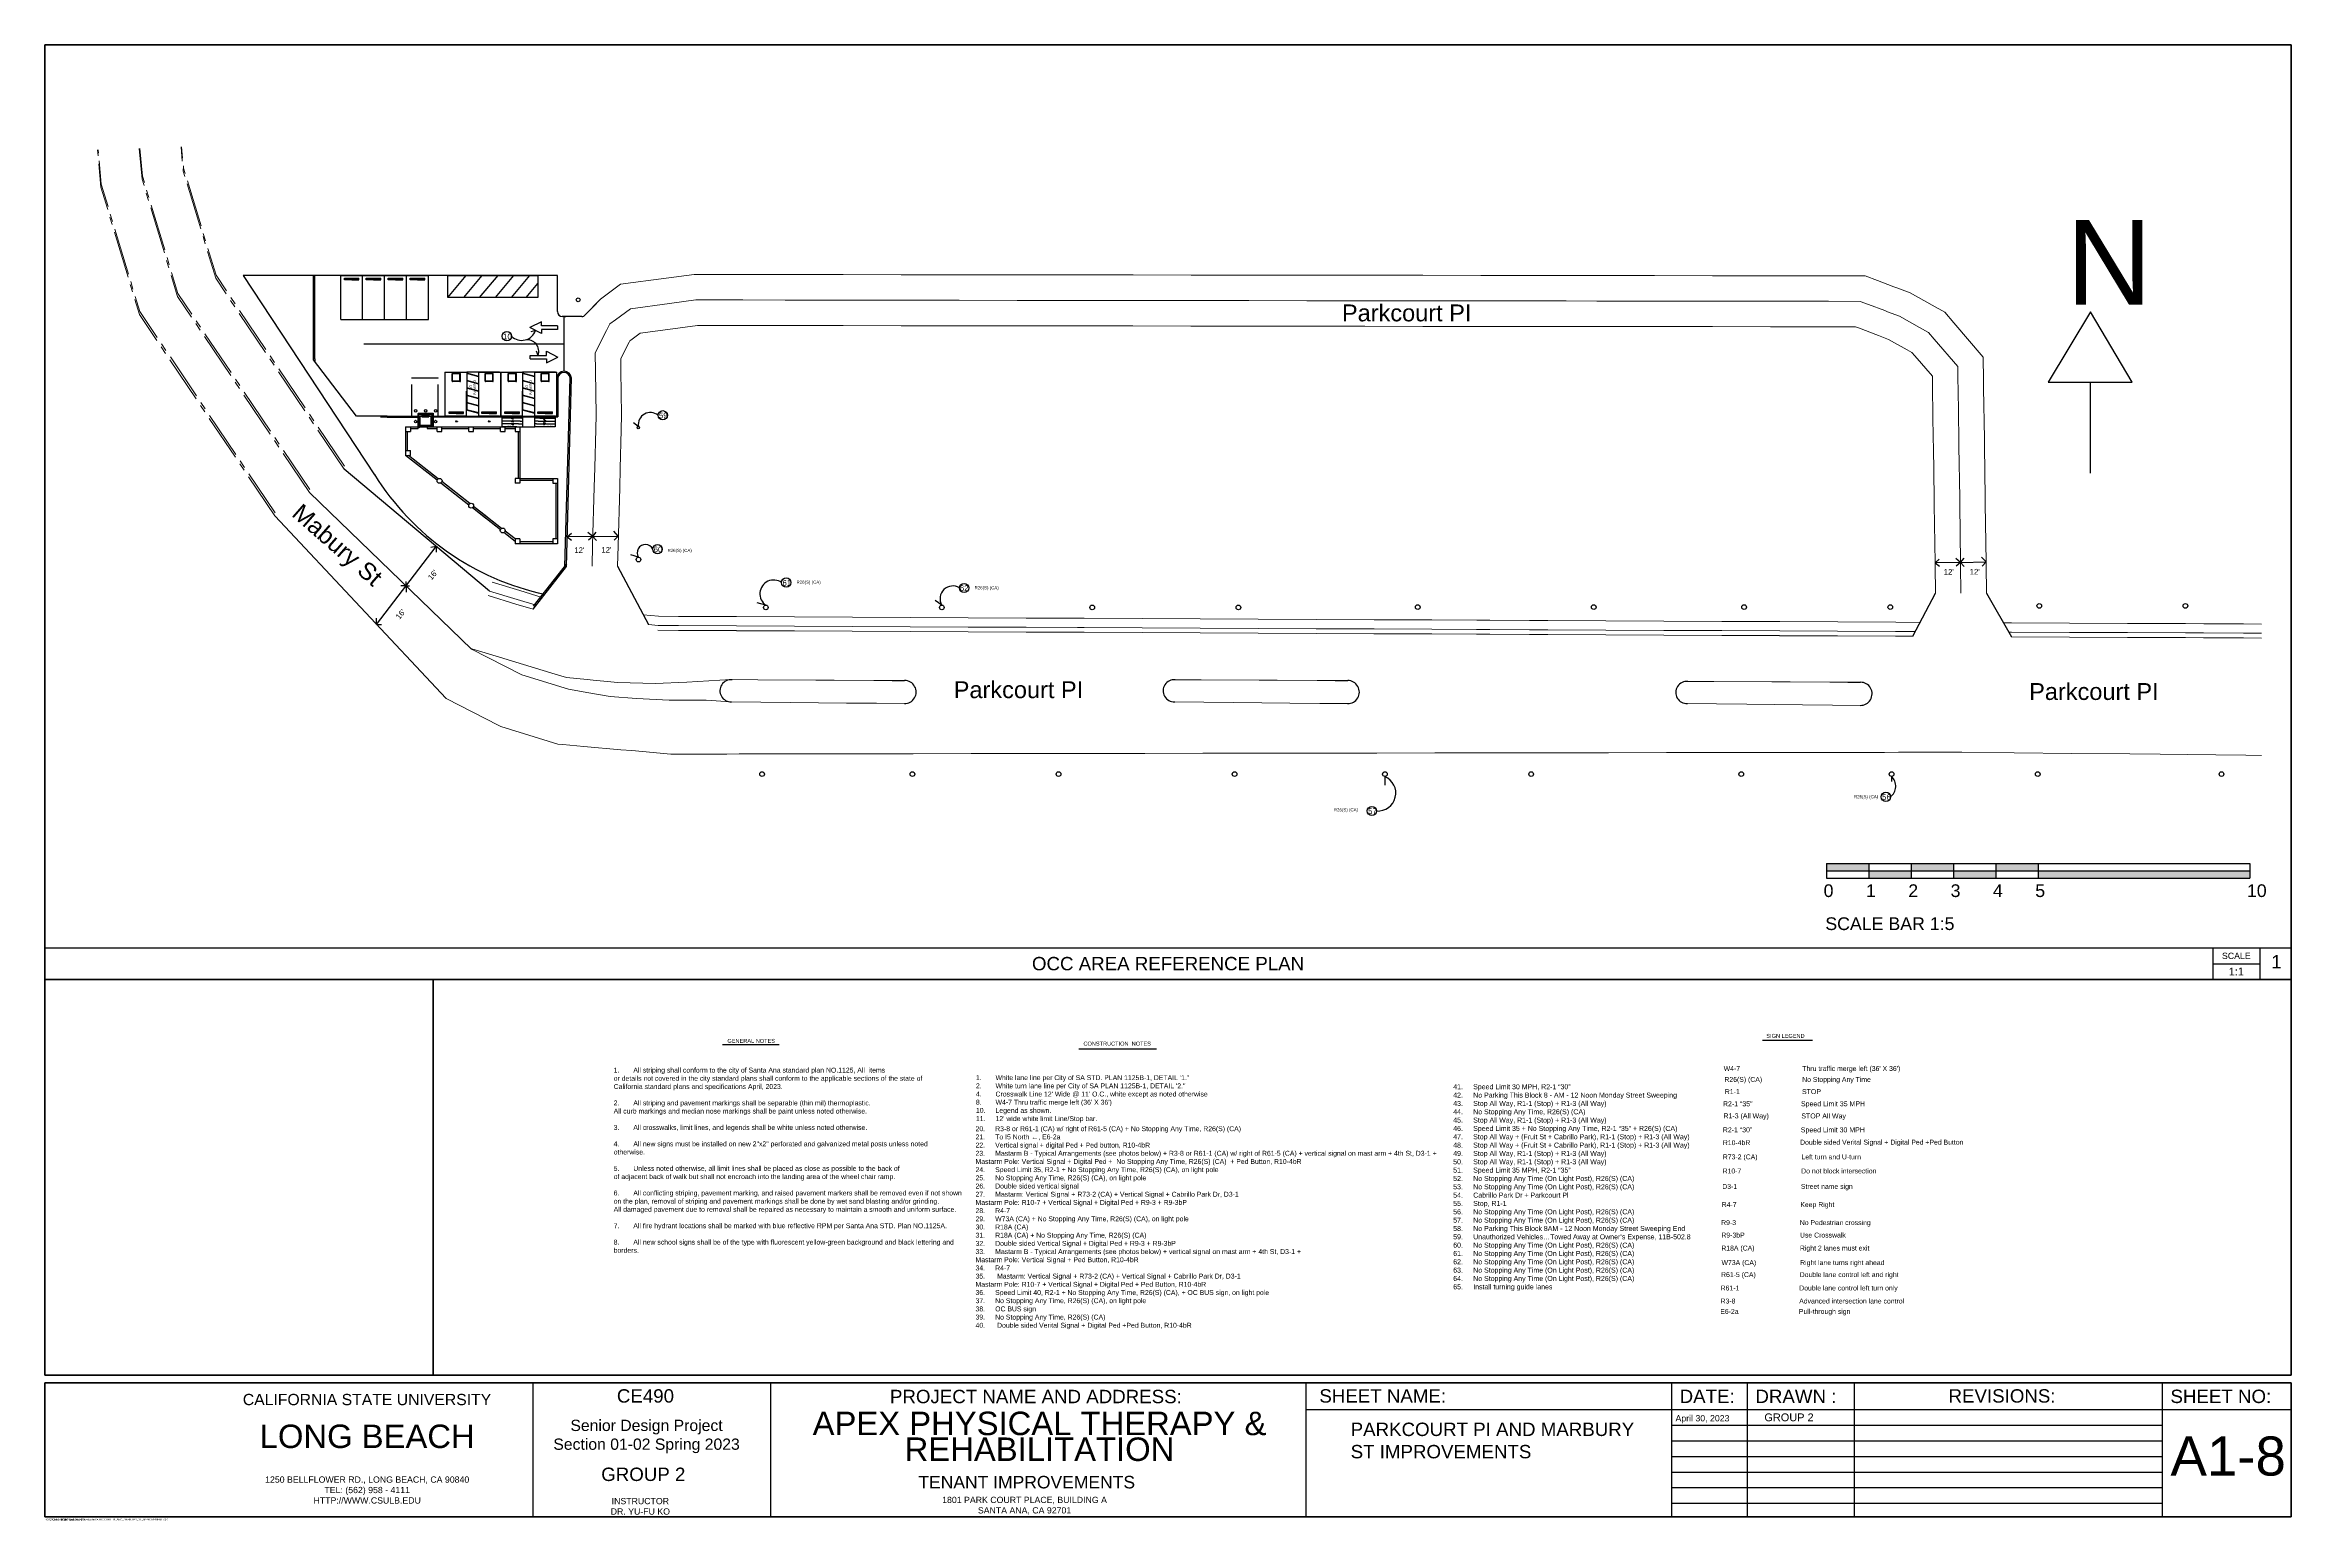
# Paper-space layout 'Layout1' of a CAD drawing. Header units: inches. Extents: x 0 to 35.9, y 0 to 23.6.
import ezdxf
from ezdxf.enums import TextEntityAlignment as Align

# ---------------------------------------------------------------- set-up
doc = ezdxf.new("R2010")
doc.units = ezdxf.units.IN
doc.header["$MEASUREMENT"] = 0
doc.linetypes.add('CENTER2', pattern=[1.125, 0.75, -0.125, 0.125, -0.125])
doc.linetypes.add('CENTERX2', pattern=[0.8, 0.5, -0.1, 0.1, -0.1])
doc.layers.get('0').update_dxf_attribs({"lineweight": 30})
for name, color, linetype in [('BLOCK TEXT', 7, 'Continuous'), ('C-SIDEWALK-CURB', 92, 'Continuous'), ('DROPOFF ZONE', 50, 'Continuous'), ('HANDICAP PARKING', 150, 'Continuous'), ('HANDICAP PARKING ACCESS AISLE', 130, 'CENTERX2'), ('HANDICAP RAMP', 200, 'Continuous'), ('NO PARKING', 6, 'CENTERX2'), ('REGULAR PARKING', 90, 'Continuous'), ('SIGNS', 104, 'Continuous'), ('STREET SIGNS', 7, 'Continuous'), ('SYMMETRY ELEVATING SOLUTIONS', 7, 'Continuous')]:
    doc.layers.add(name, color=color, linetype=linetype)
doc.styles.add('Sheet', font='arial.ttf', dxfattribs={"height": 0.375})
doc.styles.get("Standard").update_dxf_attribs({"font": 'arial.ttf'})
doc.styles.add('Style-Arial', font='arial.ttf')
doc.styles.add('WORKING', font='arial.ttf')

# ---------------------------------------------------------------- blocks, each defined once
blk = doc.blocks.new('TITLEBLOCK ARCHD24X36')
for p, q in [((35.909, 9.514), (0.031, 9.514)), ((35.909, 9.014), (0.031, 9.014)), ((7.831, 0.428), (7.831, 2.566)), ((11.626, 0.428), (11.626, 2.566)), ((20.176, 0.428), (20.176, 2.566)), ((26.017, 0.428), (26.017, 2.566)), ((27.227, 0.428), (27.227, 2.566)), ((28.937, 0.428), (28.937, 2.566)), ((33.857, 0.428), (33.857, 2.566)), ((35.909, 0.428), (35.909, 2.566)), ((35.909, 2.138), (20.176, 2.138)), ((33.857, 1.888), (26.017, 1.888)), ((33.857, 1.638), (26.017, 1.638)), ((33.857, 1.388), (26.017, 1.388)), ((33.857, 1.138), (26.017, 1.138)), ((33.857, 0.888), (26.017, 0.888)), ((33.857, 0.638), (26.017, 0.638))]:
    blk.add_line(p, q)
at = {"ltscale": 0.125}
for points in [[(0.031, 23.944), (35.909, 23.944), (35.909, 9.514), (0.031, 9.514)], [(0.031, 9.014), (6.23, 9.014), (6.23, 2.691), (0.031, 2.691)], [(6.23, 9.014), (35.909, 9.014), (35.909, 2.691), (6.23, 2.691)]]:
    blk.add_lwpolyline(points, close=True, dxfattribs=at)
for points in [[(34.659, 9.514), (34.659, 9.014)], [(35.409, 9.514), (35.409, 9.014)], [(34.659, 9.264), (35.409, 9.264)]]:
    blk.add_lwpolyline(points)
blk.add_lwpolyline([(6.23, 2.691), (6.23, 9.014)], dxfattribs=at)
at = {"layer": 'BLOCK TEXT', "linetype": 'ByBlock', "lineweight": 100}
for points in [[(0.031, 2.691), (0.031, 23.944), (35.909, 23.944), (35.909, 2.691)], [(35.909, 2.566), (35.909, 0.428), (0.031, 0.428), (0.031, 2.566)]]:
    blk.add_lwpolyline(points, close=True, dxfattribs=at)
at = {"style": 'Sheet'}
for s, width, gutter_width, heights, insert, char_height, attachment_point in [('\\A1;OCC AREA REFERENCE PLAN', 5.40402, 1.069, [0], (17.97, 9.264), 0.21376, 5), ('SCALE', 0.46248, 1.069, [0], (35.034, 9.389), 0.1, 5), ('\\A1;1', 0.21376, 1.069, [0], (35.593, 9.404), 0.2138, 1), ('CALIFORNIA STATE UNIVERSITY ', 5.25336, 1.069, [0], (5.175, 2.3), 0.18, 5), ('CE490', 5.25336, 1.069, [0], (9.166, 2.466), 0.2138, 1), ('PROJECT NAME AND ADDRESS:', 5.25336, 1.069, [0], (15.859, 2.348), 0.21376, 5), ('SHEET NAME:', 2.63324, 1.069, [0], (20.387, 2.466), 0.21376, 1), ('DATE:', 1.77221, 1.069, [0], (26.142, 2.459), 0.2138, 1), ('DRAWN :', 1.77221, 1.069, [0], (27.352, 2.459), 0.2138, 1), ('REVISIONS:', 1.77221, 1.069, [0], (30.437, 2.466), 0.2138, 1), ('SHEET NO:', 1.77221, 1.069, [0], (33.982, 2.459), 0.2138, 1), ('LONG BEACH', 5.25336, 1.069, [0], (5.178, 1.711), 0.375, 5), ('Senior Design Project\\PSection 01-02 Spring 2023', 5.25336, 1.069, [0], (9.64, 1.711), 0.18, 5), ('\\A1;PARKCOURT PI AND MARBURY ST IMPROVEMENTS ', 4.61987, 1.069, [1.269], (20.887, 1.932), 0.21376, 1), ('A1-8', 1.80207, 0.312, [0], (33.982, 1.711), 0.625, 1), ('GROUP 2', 5.25336, 1.069, [0], (8.916, 1.105), 0.2138, 4), ('TENANT IMPROVEMENTS', 5.25336, 1.069, [0], (13.982, 0.98), 0.2, 4), ('1250 BELLFLOWER RD., LONG BEACH, CA 90840\\PTEL: (562) 958 - 4111\\PHTTP://WWW.CSULB.EDU', 5.25336, 1.069, [0], (5.178, 0.855), 0.1, 5), ('INSTRUCTOR \\PDR. YU-FU KO', 5.25336, 1.069, [0], (9.541, 0.595), 0.1, 5), ('1801 PARK COURT PLACE, BUILDING A\\PSANTA ANA, CA 92701 ', 5.25336, 1.069, [0], (15.678, 0.605), 0.1, 5)]:
    blk.add_mtext_dynamic_manual_height_columns(s, width=width, gutter_width=gutter_width, heights=heights, dxfattribs=dict(at, insert=insert, char_height=char_height, attachment_point=attachment_point))
for s, insert, char_height, attachment_point in [('1:1', (35.034, 9.139), 0.125, 5), ('April 30, 2023', (0.413, 0.399), 0.03, 1)]:
    blk.add_mtext(s, dxfattribs=dict(at, insert=insert, char_height=char_height, attachment_point=attachment_point))
at = {"insert": (15.917, 1.711), "char_height": 0.375, "attachment_point": 5, "line_spacing_factor": 0.66, "style": 'Sheet'}
blk.add_mtext_dynamic_manual_height_columns('APEX PHYSICAL THERAPY & REHABILITATION', width=7.43407, gutter_width=1.069, heights=[0], dxfattribs=at)
at = {"insert": (26.076, 2.052), "char_height": 0.1, "width": 1.98456, "attachment_point": 1, "style": 'Sheet'}
blk.add_mtext('April 30, 2023', dxfattribs=at)
at = {"ltscale": 0.125, "insert": (27.496, 2.079), "char_height": 0.125, "attachment_point": 1, "style": 'Sheet'}
blk.add_mtext_dynamic_manual_height_columns('GROUP 2', width=1.67854, gutter_width=1.875, heights=[0], dxfattribs=at)
at = {"ltscale": 0.125, "insert": (0.039, 0.399), "char_height": 0.03, "attachment_point": 1, "style": 'Sheet'}
blk.add_mtext('4/30/2023 3:30 PM', dxfattribs=at)
at = {"ltscale": 0.1, "insert": (0.285, 0.398), "char_height": 0.03, "attachment_point": 1, "style": 'Sheet'}
blk.add_mtext('ERIKP', dxfattribs=at)
at = {"layer": 'BLOCK TEXT', "insert": (0.099, 0.398), "char_height": 0.03, "attachment_point": 1, "rotation": 0.0625, "style": 'Sheet'}
blk.add_mtext('C:\\\\Users\\\\Valued Customer\\\\Downloads\\\\PARKCOURT_PI_AND_MARBURY_ST_IMPROVEMENTS (2)', dxfattribs=at)
blk = doc.blocks.new('A$C1C650E7E')
at = {"color": 7, "linetype": 'Continuous', "lineweight": 15}
for p, q in [((-3, 0), (-3, 0)), ((-3, 0), (0, 0)), ((-1, 0), (0, 0)), ((-1, 0), (0, 0)), ((1, 0), (0, 0)), ((1, 0), (0, 1)), ((0, 1), (0, 0)), ((0, 0), (0, 0)), ((0, 0), (0, 0)), ((0, 0), (0, 0)), ((0, 0), (0, 0)), ((0, 0), (0, 0)), ((0, 0), (0, 0)), ((0, 0), (0, 0)), ((0, 0), (0, 0)), ((0, 0), (0, 0)), ((0, 0), (0, 0)), ((0, 0), (0, 0)), ((0, 0), (0, 0)), ((0, 0), (0, 0)), ((0, 0), (0, 0)), ((0, 0), (0, 0)), ((0, 0), (0, 0)), ((0, 0), (1, 0)), ((1, 0), (0, -1)), ((0, 0), (0, -1)), ((0, 0), (0, 0)), ((0, 0), (0, 0)), ((0, -3), (0, 0)), ((0, -1), (0, -1)), ((0, -3), (0, -3)), ((1, 0), (1, 0))]:
    blk.add_line(p, q, dxfattribs=at)
for p, q in [((0, 0), (0, 0)), ((-3, 0), (0, 0)), ((0, 0), (0, -3))]:
    blk.add_line(p, q)
at = {"color": 7, "linetype": 'Continuous', "lineweight": 15, "flags": 128}
for points in [[(0, 0), (0, 0), (0, 0), (0, 0), (0, 0), (0, 0), (0, 0), (0, 0), (0, 0)], [(0, 0), (0, 0), (0, 0), (0, 0), (0, 0), (0, 0), (0, 0), (0, 0)], [(0, 0), (0, 0), (0, 0), (0, 0), (0, 0), (0, 0), (0, 0), (0, 0), (0, 0)], [(0, 0), (0, 0), (0, 0), (0, 0), (0, 0), (0, 0), (0, 0), (0, 0), (0, 0)], [(0, 0), (0, 0), (0, 0), (0, 0), (0, 0), (0, 0), (0, 0), (0, 0), (0, 0)], [(0, 0), (0, 0), (0, 0), (0, 0), (0, 0), (0, 0), (0, 0), (0, 0), (0, 0)], [(1, 0), (1, 0), (0, 0), (0, 0), (0, 0), (0, 0), (0, 0), (0, 0), (0, 0)]]:
    blk.add_lwpolyline(points, dxfattribs=at)
at = {"color": 7, "linetype": 'Continuous', "lineweight": 15}
for radius, start, end in [(0.188, 45, 135), (0.0945, 45, 135), (0.016, 45, 135), (0.0945, 270, 315), (0.016, 270, 315), (0.188, 315, 45), (0.016, 315, 45), (0.016, 135, 180), (0.0945, 135, 180), (0.0945, 315, 45)]:
    blk.add_arc((0, 0), radius, start, end, dxfattribs=at)
blk = doc.blocks.new('A$C207E235A')
for p, q in [((-16.25, 4), (-14.75, 0.5)), ((-16.25, 0.5), (-14.75, 4)), ((-16.25, 4), (16.25, 4)), ((-16.25, 0.5), (16.25, 0.5)), ((-14.75, 3.5), (-5.25, 2)), ((-5.25, 3.5), (-14.75, 2)), ((-5.25, 2), (-14.75, 0.5)), ((-14.75, 2), (-5.25, 0.5)), ((-5.25, 0.5), (-3.75, 4)), ((-3.75, 0.5), (-5.25, 4)), ((3.75, 4), (5.25, 0.5)), ((3.75, 0.5), (5.25, 4)), ((5.25, 3.5), (14.75, 2)), ((14.75, 3.5), (5.25, 2)), ((14.75, 2), (5.25, 0.5)), ((5.25, 2), (14.75, 0.5)), ((14.75, 0.5), (16.25, 4)), ((16.25, 0.5), (14.75, 4))]:
    blk.add_line(p, q)
at = {"linetype": 'CENTERX2'}
blk.add_line((0, 0), (0, 4.5), dxfattribs=at)
for points in [[(-16.25, 0.5), (-14.75, 0.5), (-14.75, 4), (-16.25, 4)], [(-14.75, 2), (-5.25, 2), (-5.25, 3.5), (-14.75, 3.5)], [(-14.75, 0.5), (-5.25, 0.5), (-5.25, 2), (-14.75, 2)], [(-5.25, 0.5), (-3.75, 0.5), (-3.75, 4), (-5.25, 4)], [(5.25, 0.5), (3.75, 0.5), (3.75, 4), (5.25, 4)], [(14.75, 2), (5.25, 2), (5.25, 3.5), (14.75, 3.5)], [(14.75, 0.5), (5.25, 0.5), (5.25, 2), (14.75, 2)], [(16.25, 0.5), (14.75, 0.5), (14.75, 4), (16.25, 4)]]:
    blk.add_lwpolyline(points, close=True)
at = {"insert": (0, 2.25), "char_height": 1.75, "attachment_point": 5}
blk.add_mtext('{\\fISOCPEUR|b0|i0|c0|p34;℄}', dxfattribs=at)
blk = doc.blocks.new('A$C449753AF')
at = {"color": 7, "linetype": 'Continuous', "lineweight": 15}
for p, q in [((-13, 0), (13, 0)), ((-18, -1), (-18, -3)), ((-18, -1), (-16, -1)), ((-18, -1), (-16, -1)), ((-18, -2), (-18, -1)), ((-18, -2), (-18, -1)), ((-18, -2), (-18, -2)), ((-18, -3), (-18, -10)), ((-18, -3), (-18, -3)), ((-16, -8), (-18, -8)), ((-18, -9), (-18, -8)), ((-18, -9), (-18, -8)), ((-18, -9), (-18, -8)), ((-18, -8), (-18, -8)), ((-18, -9), (18, -9)), ((-18, -9), (-18, -9)), ((-18, -9), (-18, -10)), ((-18, -9), (-18, -9)), ((-18, -9), (-18, -9)), ((-18, -9), (-18, -10)), ((-16, -9), (-18, -9)), ((-18, -9), (-18, -9)), ((-18, -10), (18, -10)), ((-18, -10), (18, -10)), ((-17, -3), (-17, -3)), ((-17, -3), (-17, -3)), ((-17, -3), (-17, -3)), ((-17, -3), (-17, -4)), ((-17, -3), (-17, -3)), ((-17, -3), (-16, -3)), ((-16, -3), (-17, -3)), ((-17, -3), (-16, -3)), ((-16, -3), (-17, -3)), ((-16, -3), (-17, -3)), ((-17, -4), (-17, -4)), ((-17, -4), (-16, -4)), ((-17, -5), (-17, -5)), ((-17, -5), (-17, -5)), ((-17, -5), (-17, -5)), ((-17, -5), (-17, -5)), ((-17, -5), (-17, -5)), ((-17, -5), (-17, -5)), ((-17, -5), (-17, -5)), ((-17, -5), (-17, -5)), ((-17, -5), (-17, -5)), ((-17, -5), (-17, -5)), ((-17, -5), (-17, -5)), ((-17, -5), (-17, -5)), ((-17, -5), (-17, -5)), ((-17, -5), (-17, -5)), ((-17, -5), (-17, -5)), ((-17, -5), (-17, -5)), ((-17, -5), (-17, -5)), ((-17, -5), (-17, -5)), ((-17, -5), (-17, -5)), ((-17, -5), (-17, -5)), ((-16, -5), (-16, -1)), ((-16, -5), (-16, -1)), ((-16, -1), (-16, -1)), ((-16, -1), (-16, -9)), ((-16, -1), (-16, -9)), ((-16, -1), (-16, -3)), ((-15, -2), (-16, -2)), ((-15, -3), (-16, -3)), ((-16, -3), (-16, -4)), ((-16, -4), (-16, -4)), ((-16, -4), (-16, -4)), ((-16, -4), (-16, -4)), ((-16, -4), (-16, -4)), ((-16, -4), (-16, -4)), ((-16, -4), (-16, -4)), ((-16, -4), (-16, -4)), ((-16, -4), (-16, -4)), ((-16, -4), (-16, -4)), ((-16, -4), (-16, -4)), ((-16, -4), (-16, -4)), ((-16, -4), (-15, -4)), ((-16, -4), (-15, -4)), ((-16, -4), (-16, -4)), ((-15, -4), (-16, -4)), ((-15, -4), (-16, -4)), ((-16, -4), (-16, -4)), ((-16, -4), (-16, -5)), ((-16, -5), (-16, -5)), ((-16, -5), (-16, -5)), ((-16, -5), (-16, -5)), ((-16, -8), (-16, -5)), ((-16, -5), (-16, -5)), ((-16, -8), (-16, -5)), ((-16, -5), (-16, -5)), ((-16, -5), (-16, -5)), ((-16, -5), (-16, -5)), ((-16, -5), (-16, -5)), ((-16, -5), (-16, -5)), ((-16, -5), (-16, -5)), ((-16, -5), (-16, -5)), ((-16, -5), (-16, -5)), ((-16, -5), (-16, -5)), ((-16, -5), (-16, -5)), ((-16, -5), (-16, -8)), ((-14, -6), (-16, -6)), ((-14, -6), (-16, -6)), ((-16, -6), (-16, -6)), ((-15, -6), (-16, -6)), ((-15, -6), (-16, -6)), ((-15, -7), (-16, -7)), ((-15, -8), (-16, -8)), ((-16, -9), (-16, -9)), ((-16, -9), (16, -9)), ((-16, -9), (-16, -9)), ((-15, -2), (-15, -3)), ((-15, -2), (-15, -5)), ((-15, -3), (-15, -4)), ((-15, -4), (-15, -4)), ((-15, -5), (-15, -5)), ((-15, -5), (-15, -5)), ((-15, -5), (-15, -5)), ((-15, -5), (-15, -5)), ((-15, -5), (-15, -5)), ((-15, -5), (-15, -5)), ((-15, -5), (-15, -5)), ((-15, -5), (-15, -5)), ((-15, -5), (-15, -5)), ((-14, -5), (-15, -5)), ((-15, -5), (-15, -5)), ((-15, -5), (-14, -5)), ((-15, -5), (-15, -5)), ((-15, -5), (-15, -5)), ((-15, -6), (-15, -5)), ((-15, -6), (-15, -6)), ((-15, -7), (-15, -6)), ((-15, -8), (-15, -6)), ((-15, -8), (-15, -7)), ((-14, -2), (-14, -5)), ((-13, -5), (-14, -5)), ((-14, -5), (-13, -5)), ((-14, -8), (-14, -5)), ((-14, -6), (-14, -6)), ((-13, -7), (-13, 0)), ((-13, -4), (-13, -5)), ((-13, -4), (-13, -4)), ((-13, -4), (-13, -5)), ((-13, -4), (-13, -4)), ((-13, -5), (-13, -6)), ((-13, -5), (-13, -6)), ((-13, -5), (-13, -5)), ((-13, -6), (-13, -6)), ((-13, -6), (-13, -6)), ((-13, -7), (-12, -7)), ((-13, -7), (-13, -7)), ((-12, -7), (-12, -1)), ((-12, -1), (12, -1)), ((-12, -7), (12, -7)), ((12, -1), (12, -1)), ((12, -1), (12, -7)), ((12, -7), (13, -7)), ((13, 0), (13, -7)), ((13, -5), (13, -4)), ((13, -4), (13, -4)), ((13, -5), (13, -4)), ((13, -4), (13, -4)), ((13, -5), (14, -5)), ((13, -6), (13, -5)), ((13, -6), (13, -5)), ((14, -5), (13, -5)), ((13, -5), (13, -5)), ((13, -6), (13, -6)), ((13, -6), (13, -6)), ((13, -7), (13, -7)), ((14, -5), (14, -2)), ((14, -5), (15, -5)), ((15, -5), (14, -5)), ((14, -5), (14, -8)), ((16, -6), (14, -6)), ((16, -6), (14, -6)), ((14, -6), (14, -6)), ((15, -2), (16, -2)), ((15, -3), (15, -2)), ((15, -5), (15, -2)), ((15, -3), (16, -3)), ((15, -4), (15, -3)), ((15, -4), (16, -4)), ((15, -4), (16, -4)), ((15, -4), (16, -4)), ((15, -4), (16, -4)), ((15, -4), (15, -4)), ((15, -5), (15, -5)), ((15, -5), (15, -5)), ((15, -5), (15, -5)), ((15, -5), (15, -5)), ((15, -5), (15, -5)), ((15, -5), (15, -5)), ((15, -5), (15, -5)), ((15, -5), (15, -5)), ((15, -5), (15, -5)), ((15, -5), (15, -5)), ((15, -5), (15, -5)), ((15, -5), (15, -5)), ((15, -5), (15, -5)), ((15, -5), (15, -6)), ((15, -6), (16, -6)), ((15, -6), (16, -6)), ((15, -6), (15, -6)), ((15, -6), (15, -7)), ((15, -6), (15, -8)), ((15, -7), (16, -7)), ((15, -7), (15, -8)), ((15, -8), (16, -8)), ((16, -1), (16, -5)), ((16, -1), (16, -1)), ((16, -1), (16, -8)), ((16, -9), (16, -1)), ((16, -9), (16, -1)), ((16, -1), (18, -1)), ((16, -1), (18, -1)), ((16, -8), (16, -1)), ((16, -4), (16, -4)), ((16, -5), (16, -5)), ((16, -5), (16, -5)), ((16, -5), (16, -5)), ((16, -5), (16, -8)), ((16, -6), (16, -6)), ((18, -8), (16, -8)), ((16, -9), (16, -9)), ((18, -9), (16, -9)), ((16, -9), (16, -9)), ((18, -3), (18, -1)), ((18, -1), (18, -2)), ((18, -1), (18, -2)), ((18, -2), (18, -2)), ((18, -10), (18, -3)), ((18, -3), (18, -3)), ((18, -9), (18, -8)), ((18, -8), (18, -9)), ((18, -8), (18, -9)), ((18, -8), (18, -8)), ((18, -9), (18, -9)), ((18, -10), (18, -9)), ((18, -9), (18, -9)), ((18, -9), (18, -9)), ((18, -10), (18, -9)), ((18, -9), (18, -9))]:
    blk.add_line(p, q, dxfattribs=at)
blk.add_line((15, -5), (15, -5))
at = {"color": 7, "linetype": 'Continuous', "lineweight": 15, "flags": 128}
for points in [[(-17, -5), (-17, -5), (-17, -5), (-17, -5), (-17, -5), (-17, -5), (-17, -5), (-17, -5), (-17, -5), (-17, -5)], [(-17, -5), (-17, -5), (-17, -5), (-17, -5), (-17, -5), (-17, -5), (-17, -5), (-17, -5), (-17, -5), (-17, -5)], [(-17, -5), (-17, -5), (-17, -5), (-17, -5), (-17, -5), (-17, -5), (-17, -5), (-17, -5), (-17, -5), (-17, -5)], [(-17, -5), (-17, -5), (-17, -5), (-17, -5), (-17, -5), (-17, -5), (-17, -5), (-17, -5), (-17, -5), (-17, -5)], [(-17, -5), (-17, -5), (-17, -5), (-17, -5), (-17, -5), (-17, -5), (-17, -5), (-17, -5), (-17, -5), (-17, -5)], [(-16, -5), (-16, -5), (-16, -5), (-16, -5), (-16, -5), (-16, -5), (-16, -5), (-16, -5), (-16, -5), (-16, -5)], [(-16, -5), (-16, -5), (-16, -5), (-16, -5), (-16, -5), (-16, -5), (-16, -5), (-16, -5), (-16, -5), (-16, -5)]]:
    blk.add_lwpolyline(points, dxfattribs=at)
at = {"color": 7, "linetype": 'Continuous', "lineweight": 15}
for centre in [(-10, -5), (-2, -1), (1, -1), (10, -5)]:
    blk.add_circle(centre, 0.219, dxfattribs=at)
for centre, radius, start, end in [((-13, 0), 0.313, 90, 180), ((13, 0), 0.313, 0, 90), ((-18, -1), 0.136, 90, 180), ((-18, -1), 0.016, 90, 180), ((-18, -9), 0.136, 180, 270), ((-18, -9), 0.016, 180, 270), ((-16, -5), 0.324, 162.1214, 197.8786), ((-16, -5), 0.324, 162.1214, 197.8786), ((-16, -5), 0.324, 162.1214, 197.8786), ((-16, -5), 0.324, 162.1201, 197.8799), ((-16, -1), 0.136, 0, 90), ((-16, -1), 0.016, 0, 90), ((-16, -5), 0.136, 90, 180), ((-16, -5), 0.016, 90, 180), ((-16, -5), 0.324, 162.1214, 197.8786), ((-16, -5), 0.324, 162.1214, 197.8786), ((-16, -5), 0.324, 162.1169, 197.8831), ((-16, -5), 0.136, 180, 270), ((-16, -5), 0.016, 180, 270), ((-16, -8), 0.438, 270, 0), ((-16, -8), 0.188, 270, 0), ((-16, -9), 0.016, 270, 0), ((-15, -5), 0.0625, 90, 180), ((-15, -5), 0.0625, 180, 270), ((-14, -5), 0.0625, 0, 90), ((-14, -5), 0.0625, 180, 270), ((-14, -5), 0.0625, 90, 180), ((-14, -5), 0.0625, 270, 0), ((-13, -4), 0.1, 90, 174.0149), ((-13, -5), 0.0625, 270, 354.0149), ((-13, -5), 0.0625, 5.9851, 90), ((-13, -6), 0.1, 185.9851, 270), ((-12, -7), 0.125, 270, 0), ((12, -7), 0.125, 180, 270), ((13, -4), 0.1, 5.9851, 90), ((13, -5), 0.0625, 90, 174.0149), ((13, -5), 0.0625, 185.9851, 270), ((13, -6), 0.1, 270, 354.0149), ((14, -5), 0.0625, 180, 270), ((14, -5), 0.0625, 0, 90), ((14, -5), 0.0625, 90, 180), ((14, -5), 0.0625, 270, 0), ((15, -5), 0.0625, 270, 0), ((15, -5), 0.0625, 0, 90), ((16, -1), 0.136, 90, 180), ((16, -1), 0.016, 90, 180), ((16, -5), 0.016, 0, 90), ((16, -5), 0.136, 0, 90), ((16, -5), 0.016, 270, 0), ((16, -5), 0.136, 270, 0), ((16, -8), 0.438, 180, 270), ((16, -8), 0.188, 180, 270), ((16, -9), 0.016, 180, 270), ((18, -1), 0.136, 0, 90), ((18, -1), 0.016, 0, 90), ((18, -9), 0.136, 270, 0), ((18, -9), 0.016, 270, 0)]:
    blk.add_arc(centre, radius, start, end, dxfattribs=at)
for points in [[(-17, -3), (-17, -3)], [(-17, -3), (-17, -3)], [(-16, -3), (-17, -3)], [(-17, -4), (-17, -4)], [(-17, -4), (-17, -4)], [(-17, -4), (-16, -4)], [(-17, -5), (-17, -5)], [(-17, -5), (-17, -5)], [(-17, -5), (-17, -5)], [(-17, -5), (-17, -5)], [(-17, -5), (-17, -5)], [(-17, -5), (-17, -5)], [(-17, -5), (-17, -5)], [(-17, -5), (-17, -5)], [(-17, -5), (-17, -5)], [(-17, -5), (-17, -5)], [(-17, -5), (-17, -5)], [(-17, -5), (-17, -5)], [(-17, -5), (-17, -5)], [(-17, -5), (-17, -5)], [(-17, -5), (-17, -5)], [(-17, -5), (-17, -5)], [(-17, -5), (-17, -5)], [(-17, -5), (-17, -5)], [(-17, -5), (-17, -5)], [(-17, -5), (-17, -5)], [(-17, -5), (-17, -5)], [(-17, -5), (-17, -5)], [(-17, -5), (-17, -5)], [(-17, -5), (-17, -5)], [(-17, -5), (-17, -5)], [(-17, -5), (-17, -5)], [(-17, -5), (-17, -5)], [(-17, -5), (-17, -5)], [(-17, -5), (-17, -5)], [(-17, -5), (-17, -5)], [(-17, -5), (-17, -5)], [(-17, -5), (-17, -5)], [(-17, -5), (-17, -5)], [(-17, -5), (-17, -5)], [(-17, -5), (-17, -5)], [(-17, -5), (-17, -5)], [(-17, -5), (-17, -5)], [(-17, -5), (-17, -5)], [(-17, -5), (-17, -5)], [(-17, -5), (-17, -5)], [(-17, -5), (-17, -5)], [(-17, -5), (-17, -5)], [(-17, -5), (-17, -5)], [(-17, -5), (-17, -5)], [(-17, -5), (-17, -5)], [(-17, -5), (-17, -5)], [(-17, -5), (-17, -5)], [(-16, -3), (-16, -3)], [(-16, -4), (-16, -4)], [(-16, -4), (-16, -4)], [(-17, -5), (-17, -5)], [(-17, -5), (-17, -5)], [(-17, -5), (-17, -5)], [(-17, -5), (-17, -5)], [(-16, -5), (-16, -5)], [(-16, -5), (-16, -5)], [(-16, -5), (-16, -5)], [(-16, -5), (-16, -5)], [(-16, -5), (-16, -5)], [(-16, -5), (-16, -5)], [(-16, -5), (-16, -5)], [(-16, -5), (-16, -5)], [(-16, -5), (-16, -5)], [(-16, -5), (-16, -5)], [(-16, -5), (-17, -5)], [(-17, -5), (-16, -5)], [(-16, -5), (-16, -5)], [(-16, -5), (-16, -5)], [(-16, -5), (-16, -5)], [(-16, -5), (-16, -5)], [(-17, -5), (-17, -5)], [(-16, -5), (-16, -5)], [(-16, -5), (-16, -5)], [(-16, -5), (-16, -5)], [(-16, -5), (-16, -5)], [(-17, -5), (-17, -5)], [(-16, -5), (-15, -5)], [(-15, -5), (-16, -5)], [(-16, -5), (-16, -5)], [(-16, -5), (-16, -5)], [(-16, -5), (-16, -5)], [(-16, -5), (-16, -5)], [(-16, -5), (-16, -5)], [(-16, -5), (-16, -5)], [(-14, -2), (-15, -2)], [(-15, -3), (-15, -3)], [(-15, -3), (-15, -3)], [(-15, -5), (-15, -5)], [(-15, -5), (-15, -5)], [(-15, -5), (-15, -5)], [(-15, -5), (-15, -5)], [(-15, -7), (-15, -7)], [(-15, -7), (-15, -7)], [(-14, -8), (-15, -8)], [(-14, -5), (-14, -5)], [(15, -2), (14, -2)], [(14, -5), (14, -5)], [(14, -5), (14, -5)], [(15, -8), (14, -8)], [(15, -3), (15, -3)], [(15, -3), (15, -3)], [(16, -5), (15, -5)], [(15, -5), (16, -5)], [(15, -5), (15, -5)], [(15, -5), (15, -5)], [(15, -5), (15, -5)], [(15, -5), (15, -5)], [(15, -7), (15, -7)], [(15, -7), (15, -7)]]:
    blk.add_open_spline(points, degree=1, dxfattribs=at)
for points, knots in [([(-17, -3), (-17, -3), (-17, -3), (-17, -4), (-17, -4), (-17, -4)], [0, 0, 0, 0, 0.274988, 0.556127, 1, 1, 1, 1]), ([(-17, -3), (-17, -3), (-17, -3), (-17, -3), (-17, -3), (-17, -3), (-17, -3)], [0, 0, 0, 0, 0.1124, 0.374521, 0.643077, 1, 1, 1, 1]), ([(-17, -3), (-17, -3), (-17, -3), (-17, -3), (-17, -3), (-17, -3)], [0, 0, 0, 0, 0.2749946, 0.5561173, 1, 1, 1, 1]), ([(-17, -5), (-17, -5), (-17, -5), (-17, -5), (-17, -5), (-17, -5)], [0, 0, 0, 0, 0.3681589, 0.7474084, 1, 1, 1, 1]), ([(-17, -5), (-17, -5), (-17, -5), (-17, -5), (-17, -5)], [0, 0, 0, 0, 0.375722, 1, 1, 1, 1]), ([(-17, -5), (-17, -5), (-17, -5), (-17, -5), (-17, -5)], [0, 0, 0, 0, 0.624292, 1, 1, 1, 1]), ([(-17, -5), (-17, -5), (-17, -5), (-17, -5), (-17, -5), (-17, -5)], [0, 0, 0, 0, 0.368167, 0.747408, 1, 1, 1, 1]), ([(-17, -5), (-17, -5), (-17, -5), (-17, -5), (-17, -5), (-17, -5), (-17, -5), (-17, -5), (-17, -5), (-17, -5), (-17, -5), (-17, -5), (-17, -5), (-17, -5), (-17, -5)], [0, 0, 0, 0, 0.045169, 0.133541, 0.222976, 0.312384, 0.400261, 0.485768, 0.569352, 0.652584, 0.73711, 0.823903, 0.91268, 1, 1, 1, 1]), ([(-17, -5), (-17, -5), (-17, -5), (-17, -5), (-17, -5), (-17, -5), (-17, -5), (-17, -5), (-17, -5), (-17, -5), (-17, -5), (-17, -5), (-17, -5), (-17, -5)], [0, 0, 0, 0, 0.004485, 0.115778, 0.226456, 0.33528, 0.441985, 0.547044, 0.651426, 0.756298, 0.862617, 0.970957, 1, 1, 1, 1]), ([(-17, -5), (-17, -5), (-17, -5), (-17, -5), (-17, -5), (-17, -5), (-17, -5), (-17, -5), (-17, -5), (-17, -5), (-17, -5), (-17, -5), (-17, -5), (-17, -5), (-17, -5)], [0, 0, 0, 0, 0.045169, 0.133541, 0.222976, 0.312384, 0.400261, 0.485768, 0.569352, 0.652584, 0.737109, 0.823902, 0.91268, 1, 1, 1, 1]), ([(-17, -5), (-17, -5), (-17, -5), (-17, -5), (-17, -5), (-17, -5), (-17, -5), (-17, -5), (-17, -5), (-17, -5), (-17, -5), (-17, -5), (-17, -5), (-17, -5), (-17, -5)], [0, 0, 0, 0, 0.0451692, 0.1335405, 0.2229764, 0.3123837, 0.4002608, 0.4857675, 0.5693519, 0.6525836, 0.7371086, 0.8239031, 0.9126798, 1, 1, 1, 1]), ([(-17, -5), (-17, -5), (-17, -5), (-17, -5), (-17, -5), (-17, -5), (-17, -5), (-17, -5), (-17, -5), (-17, -5), (-17, -5), (-17, -5), (-17, -5), (-17, -5)], [0, 0, 0, 0, 0.004484, 0.115777, 0.226455, 0.335279, 0.441984, 0.547043, 0.651426, 0.756298, 0.862617, 0.970957, 1, 1, 1, 1]), ([(-17, -5), (-17, -5), (-17, -5), (-17, -5), (-17, -5), (-17, -5), (-17, -5), (-17, -5), (-17, -5), (-17, -5), (-17, -5), (-17, -5), (-17, -5), (-17, -5), (-17, -5)], [0, 0, 0, 0, 0.045169, 0.13354, 0.222976, 0.312384, 0.400261, 0.485768, 0.569352, 0.652584, 0.737109, 0.823903, 0.91268, 1, 1, 1, 1]), ([(-17, -5), (-17, -5), (-17, -5), (-17, -5), (-17, -5), (-17, -5), (-17, -5), (-17, -5), (-17, -5), (-17, -5), (-17, -5), (-17, -5), (-17, -5), (-17, -5), (-17, -5)], [0, 0, 0, 0, 0.045169, 0.133541, 0.222976, 0.312384, 0.400261, 0.485768, 0.569352, 0.652584, 0.737109, 0.823903, 0.91268, 1, 1, 1, 1]), ([(-17, -5), (-17, -5), (-17, -5), (-17, -5), (-17, -5), (-17, -5), (-17, -5), (-17, -5), (-17, -5), (-17, -5), (-17, -5), (-17, -5), (-17, -5), (-17, -5)], [0, 0, 0, 0, 0.004485, 0.115777, 0.226456, 0.335279, 0.441984, 0.547043, 0.651426, 0.756298, 0.862617, 0.970956, 1, 1, 1, 1]), ([(-17, -5), (-17, -5), (-17, -5), (-17, -5), (-17, -5), (-17, -5), (-17, -5), (-17, -5), (-17, -5), (-17, -5), (-17, -5), (-17, -5), (-17, -5), (-17, -5)], [0, 0, 0, 0, 0.004485, 0.115777, 0.226456, 0.335279, 0.441984, 0.547043, 0.651426, 0.756298, 0.862617, 0.970956, 1, 1, 1, 1]), ([(-17, -5), (-17, -5), (-17, -5), (-17, -5), (-17, -5), (-17, -5)], [0, 0, 0, 0, 0.344177, 0.689322, 1, 1, 1, 1]), ([(-17, -5), (-17, -5), (-17, -5), (-17, -5), (-17, -5), (-17, -5)], [0, 0, 0, 0, 0.287683, 0.645506, 1, 1, 1, 1]), ([(-17, -5), (-17, -5), (-17, -5), (-17, -5), (-17, -5), (-17, -5), (-17, -5), (-17, -5), (-17, -5), (-17, -5)], [0, 0, 0, 0, 0.041424, 0.222637, 0.400297, 0.575218, 0.749023, 0.923608, 1, 1, 1, 1]), ([(-17, -5), (-17, -5), (-17, -5), (-17, -5), (-17, -5), (-17, -5), (-17, -5), (-17, -5), (-17, -5), (-17, -5)], [0, 0, 0, 0, 0.041424, 0.222637, 0.400297, 0.575218, 0.749023, 0.923608, 1, 1, 1, 1]), ([(-17, -5), (-17, -5), (-17, -5), (-17, -5), (-17, -5), (-17, -5), (-17, -5), (-17, -5), (-17, -5), (-17, -5)], [0, 0, 0, 0, 0.041424, 0.222637, 0.400297, 0.575218, 0.749023, 0.923608, 1, 1, 1, 1]), ([(-17, -5), (-17, -5), (-17, -5), (-17, -5), (-17, -5), (-17, -5), (-17, -5), (-17, -5), (-17, -5), (-17, -5)], [0, 0, 0, 0, 0.041424, 0.222637, 0.400297, 0.575218, 0.749023, 0.923608, 1, 1, 1, 1]), ([(-16, -4), (-16, -4), (-16, -4), (-16, -4), (-16, -4), (-16, -4)], [0, 0, 0, 0, 0.278715, 0.563688, 1, 1, 1, 1]), ([(-16, -4), (-16, -4), (-16, -4), (-16, -4), (-16, -4)], [0, 0, 0, 0, 0.708533, 1, 1, 1, 1]), ([(-16, -4), (-16, -4), (-16, -4), (-16, -4), (-16, -4)], [0, 0, 0, 0, 0.291464, 1, 1, 1, 1]), ([(-16, -4), (-16, -4), (-16, -4), (-16, -4), (-16, -4), (-16, -4)], [0, 0, 0, 0, 0.278715, 0.563688, 1, 1, 1, 1]), ([(-16, -5), (-16, -5), (-16, -5), (-16, -5), (-16, -5), (-16, -5), (-16, -5), (-16, -5), (-16, -5), (-16, -5), (-16, -5), (-16, -5), (-16, -5), (-16, -5)], [0, 0, 0, 0, 0.004485, 0.115777, 0.226456, 0.33528, 0.441984, 0.547044, 0.651426, 0.756298, 0.862617, 0.970957, 1, 1, 1, 1]), ([(-16, -5), (-16, -5), (-16, -5), (-16, -5), (-16, -5), (-16, -5), (-16, -5), (-16, -5), (-16, -5), (-16, -5), (-16, -5), (-16, -5), (-16, -5), (-16, -5), (-16, -5)], [0, 0, 0, 0, 0.045169, 0.133541, 0.222976, 0.312384, 0.400261, 0.485768, 0.569352, 0.652584, 0.73711, 0.823903, 0.91268, 1, 1, 1, 1]), ([(-16, -5), (-16, -5), (-16, -5), (-16, -5), (-16, -5), (-17, -5), (-17, -5), (-17, -5), (-17, -5), (-16, -5), (-16, -5), (-16, -5), (-16, -5), (-16, -5)], [0, 0, 0, 0, 0.004485, 0.115777, 0.226456, 0.33528, 0.441984, 0.547044, 0.651426, 0.756298, 0.862617, 0.970957, 1, 1, 1, 1]), ([(-16, -5), (-16, -5), (-16, -5), (-16, -5), (-16, -5), (-16, -5), (-16, -5), (-16, -5), (-16, -5), (-16, -5), (-16, -5), (-16, -5), (-16, -5), (-16, -5), (-16, -5)], [0, 0, 0, 0, 0.045169, 0.133541, 0.222976, 0.312384, 0.400261, 0.485768, 0.569352, 0.652584, 0.73711, 0.823903, 0.91268, 1, 1, 1, 1]), ([(-16, -5), (-16, -5), (-16, -5), (-16, -5), (-16, -5), (-16, -5), (-16, -5), (-16, -5), (-16, -5), (-16, -5)], [0, 0, 0, 0, 0.041424, 0.222637, 0.400296, 0.575217, 0.749022, 0.923607, 1, 1, 1, 1]), ([(-16, -5), (-16, -5), (-17, -5), (-17, -5), (-17, -5), (-17, -5), (-17, -5), (-17, -5), (-16, -5), (-16, -5)], [0, 0, 0, 0, 0.041424, 0.222637, 0.400296, 0.575217, 0.749022, 0.923607, 1, 1, 1, 1]), ([(-16, -5), (-16, -5), (-16, -5), (-16, -5), (-16, -5), (-16, -5)], [0, 0, 0, 0, 0.432396, 0.879579, 1, 1, 1, 1]), ([(-16, -5), (-16, -5), (-16, -5), (-16, -5), (-16, -5)], [0, 0, 0, 0, 0.5040169, 1, 1, 1, 1]), ([(-16, -5), (-16, -5), (-16, -5), (-16, -5), (-16, -5)], [0, 0, 0, 0, 0.3680486, 1, 1, 1, 1]), ([(-16, -5), (-16, -5), (-16, -5), (-16, -5), (-16, -5), (-16, -5)], [0, 0, 0, 0, 0.03316, 0.729041, 1, 1, 1, 1]), ([(-16, -5), (-16, -5), (-16, -5), (-16, -5), (-16, -5)], [0, 0, 0, 0, 0.503975, 1, 1, 1, 1]), ([(-16, -5), (-16, -5), (-16, -5), (-16, -5), (-16, -5), (-16, -5)], [0, 0, 0, 0, 0.43244, 0.879538, 1, 1, 1, 1])]:
    blk.add_open_spline(points, degree=3, knots=knots, dxfattribs=at)
blk = doc.blocks.new('Structure - Plain')
for name in ['A$C449753AF', 'A$C207E235A']:
    blk.add_blockref(name, (0, 0))
blk = doc.blocks.new('COP')
for points in [[(-3, 0), (3, 0), (3, 0), (-3, 0)], [(2, 2), (-2, 2), (-2, 0), (2, 0)]]:
    blk.add_lwpolyline(points, close=True)
at = {"insert": (0, 1), "char_height": 1.25, "width": 4.5, "attachment_point": 5}
blk.add_mtext('COP', dxfattribs=at)
at = {"insert": (1147, 104), "char_height": 1.75, "attachment_point": 1}
blk.add_mtext('\\A1;', dxfattribs=at)
blk = doc.blocks.new('PB')
for points in [[(-3, 3), (3, 3), (3, 0), (-3, 0)], [(-3, 0), (3, 0), (3, 0), (-3, 0)]]:
    blk.add_lwpolyline(points, close=True)
at = {"insert": (0, 1), "char_height": 1.75, "width": 5.24, "attachment_point": 5}
blk.add_mtext('{\\fCentury Gothic|b0|i0|c0|p34;PB}', dxfattribs=at)
blk = doc.blocks.new('Handrail 35')
blk.add_line((13.5, 0), (-13.5, 0))
for points in [[(-14.125, -1.25), (-12.875, -1.25), (-12.875, 0), (-14.125, 0)], [(14.125, -1.25), (12.875, -1.25), (12.875, 0), (14.125, 0)]]:
    blk.add_lwpolyline(points, close=True)
blk.add_lwpolyline([(-17.375, -1.75), (17.375, -1.75, 0.414213562), (17.5, -1.625), (17.5, -1.375, 0.414213562), (17.375, -1.25), (-17.375, -1.25, 0.414213562), (-17.5, -1.375), (-17.5, -1.625, 0.414213562)], format="xyb", close=True)
blk = doc.blocks.new('ColumnText_1')
at = {"layer": 'HANDICAP PARKING ACCESS AISLE', "linetype": 'Continuous', "style": 'Style-Arial'}
for s, p in [('NO', (29.61, 0.84)), ('PARKING', (27.5, -0.97))]:
    blk.add_text(s, height=1.037, rotation=1.66437, dxfattribs=at).set_placement(p, align=Align.TOP_LEFT)
blk = doc.blocks.new('SCALE 1_50')
h = blk.add_hatch(color=256)
h.dxf.hatch_style = 1
h.paths.add_polyline_path([(20, -3.5), (20, 0), (0, 0), (0, -3.5)])
h.paths.add_polyline_path([(40, -3.5), (20, -3.5), (20, -7), (40, -7)])
h.paths.add_polyline_path([(60, 0), (40, 0), (40, -3.5), (60, -3.5)])
h.paths.add_polyline_path([(60, -7), (80, -7), (80, -3.5), (60, -3.5)])
h.paths.add_polyline_path([(100, 0), (80, 0), (80, -3.5), (100, -3.5)])
h.paths.add_polyline_path([(100, -3.5), (100, -7), (200, -7), (200, -3.5)])
for p, q in [((0, 0), (0, -7)), ((0, 0), (200, 0)), ((20, 0), (20, -7)), ((40, 0), (40, -7)), ((60, 0), (60, -7)), ((80, 0), (80, -7)), ((100, 0), (100, -7)), ((200, 0), (200, -7)), ((200, 0), (200, -7)), ((200, 0), (200, -7)), ((200, 0), (200, -7)), ((0, -3.5), (200, -3.5)), ((0, -7), (200, -7))]:
    blk.add_line(p, q)
at = {"char_height": 6, "attachment_point": 1, "style": 'WORKING'}
for s, insert, width in [('0', (-1.4, -9.9), 22.429), ('1', (18.6, -9.9), 22.429), ('2', (38.6, -9.9), 22.429), ('3', (58.6, -9.9), 22.429), ('4', (78.6, -9.9), 22.429), ('5', (98.6, -9.9), 22.429), ('10', (198.6, -9.9), 22.429), ('SCALE BAR 1:5', (-0.6, -25.5), 448.734)]:
    blk.add_mtext(s, dxfattribs=dict(at, insert=insert, width=width))

psp = doc.layouts.get("Layout1")

# ---------------------------------------------------------------- linework, layer by layer
at = {"color": 7}
for p, q in [((8.205, 19.923, 0.001), (3.185, 19.923, 0.001)), ((3.185, 19.923, 0.001), (5.284, 16.742, 0.001)), ((4.308, 18.575, 0.001), (4.308, 19.923, 0.001)), ((4.328, 18.595, 0.001), (4.328, 19.923, 0.001)), ((4.803, 19.855, 0.001), (4.803, 19.884, 0.001)), ((4.803, 19.884, 0.001), (5.036, 19.884, 0.001)), ((4.803, 19.883, 0.001), (5.036, 19.883, 0.001)), ((4.803, 19.876, 0.001), (5.036, 19.876, 0.001)), ((4.919, 19.862, 0.001), (4.803, 19.862, 0.001)), ((4.919, 19.855, 0.001), (4.803, 19.855, 0.001)), ((4.919, 19.855, 0.001), (4.803, 19.855, 0.001)), ((4.919, 19.862, 0.001), (5.036, 19.862, 0.001)), ((4.919, 19.855, 0.001), (5.036, 19.855, 0.001)), ((4.919, 19.855, 0.001), (5.036, 19.855, 0.001)), ((5.036, 19.855, 0.001), (5.036, 19.884, 0.001)), ((5.153, 19.855, 0.001), (5.153, 19.884, 0.001)), ((5.153, 19.884, 0.001), (5.386, 19.884, 0.001)), ((5.153, 19.883, 0.001), (5.386, 19.883, 0.001)), ((5.153, 19.876, 0.001), (5.386, 19.876, 0.001)), ((5.269, 19.862, 0.001), (5.153, 19.862, 0.001)), ((5.269, 19.855, 0.001), (5.153, 19.855, 0.001)), ((5.269, 19.855, 0.001), (5.153, 19.855, 0.001)), ((5.269, 19.862, 0.001), (5.386, 19.862, 0.001)), ((5.269, 19.855, 0.001), (5.386, 19.855, 0.001)), ((5.269, 19.855, 0.001), (5.386, 19.855, 0.001)), ((5.386, 19.855, 0.001), (5.386, 19.884, 0.001)), ((5.503, 19.855, 0.001), (5.503, 19.884, 0.001)), ((5.503, 19.884, 0.001), (5.736, 19.884, 0.001)), ((5.503, 19.883, 0.001), (5.736, 19.883, 0.001)), ((5.503, 19.876, 0.001), (5.736, 19.876, 0.001)), ((5.619, 19.862, 0.001), (5.503, 19.862, 0.001)), ((5.619, 19.855, 0.001), (5.503, 19.855, 0.001)), ((5.619, 19.855, 0.001), (5.503, 19.855, 0.001)), ((5.619, 19.862, 0.001), (5.736, 19.862, 0.001)), ((5.619, 19.855, 0.001), (5.736, 19.855, 0.001)), ((5.619, 19.855, 0.001), (5.736, 19.855, 0.001)), ((5.736, 19.855, 0.001), (5.736, 19.884, 0.001)), ((5.853, 19.855, 0.001), (5.853, 19.884, 0.001)), ((5.853, 19.884, 0.001), (6.086, 19.884, 0.001)), ((5.853, 19.883, 0.001), (6.086, 19.883, 0.001)), ((5.853, 19.876, 0.001), (6.086, 19.876, 0.001)), ((5.969, 19.862, 0.001), (5.853, 19.862, 0.001)), ((5.969, 19.855, 0.001), (5.853, 19.855, 0.001)), ((5.969, 19.855, 0.001), (5.853, 19.855, 0.001)), ((5.969, 19.862, 0.001), (6.086, 19.862, 0.001)), ((5.969, 19.855, 0.001), (6.086, 19.855, 0.001)), ((5.969, 19.855, 0.001), (6.086, 19.855, 0.001)), ((6.086, 19.855, 0.001), (6.086, 19.884, 0.001)), ((8.205, 19.348, 0.001), (8.205, 19.923, 0.001)), ((8.891, 19.545, 0.001), (8.651, 19.294, 0.001)), ((7.857, 19.044, -10.681), (7.779, 19.023, -10.681)), ((8.535, 19.27, 0.001), (8.283, 19.27, 0.001)), ((8.595, 19.27, 0.001), (8.535, 19.27, 0.001)), ((7.899, 18.648, -10.681), (7.871, 18.714, -10.681)), ((4.998, 17.679, 0.001), (4.308, 18.575, 0.001)), ((8.194, 17.679, 0.001), (8.194, 18.287, 0.001)), ((8.214, 18.287, 0.001), (8.214, 17.666, 0.001)), ((8.325, 15.273, -0.036), (8.408, 18.287, 0.001)), ((8.351, 15.273, -0.017), (8.428, 18.287, 0.001)), ((5.487, 17.679, 0.001), (4.998, 17.679, 0.001)), ((5.487, 17.659, 0.001), (5.378, 17.659, 0.001)), ((5.467, 17.682, 0.001), (5.467, 17.683, 0.001)), ((5.487, 17.679, 0.001), (5.979, 17.679, 0.001)), ((5.487, 17.659, 0.001), (5.979, 17.659, 0.001)), ((6.007, 17.666, 0.001), (6.006, 17.666, 0.001)), ((6.22, 17.723, 0.001), (6.22, 17.508, 0.001)), ((6.22, 17.679, 0.001), (8.194, 17.679, 0.001)), ((6.22, 17.679, 0.001), (6.22, 17.666, 0.001)), ((6.22, 17.666, 0.001), (8.214, 17.666, 0.001)), ((6.474, 17.718, 0.001), (6.474, 17.747, 0.001)), ((6.474, 17.747, 0.001), (6.707, 17.747, 0.001)), ((6.474, 17.746, 0.001), (6.707, 17.746, 0.001)), ((6.474, 17.74, 0.001), (6.707, 17.74, 0.001)), ((6.59, 17.725, 0.001), (6.474, 17.725, 0.001)), ((6.59, 17.719, 0.001), (6.474, 17.719, 0.001)), ((6.59, 17.718, 0.001), (6.474, 17.718, 0.001)), ((6.59, 17.725, 0.001), (6.707, 17.725, 0.001)), ((6.59, 17.719, 0.001), (6.707, 17.719, 0.001)), ((6.59, 17.718, 0.001), (6.707, 17.718, 0.001)), ((6.707, 17.718, 0.001), (6.707, 17.747, 0.001)), ((6.707, 17.718, 0.001), (6.707, 17.719, 0.001)), ((6.999, 17.718, 0.001), (6.999, 17.747, 0.001)), ((6.999, 17.747, 0.001), (7.232, 17.747, 0.001)), ((6.999, 17.746, 0.001), (7.232, 17.746, 0.001)), ((6.999, 17.74, 0.001), (7.232, 17.74, 0.001)), ((7.115, 17.725, 0.001), (6.999, 17.725, 0.001)), ((7.115, 17.719, 0.001), (6.999, 17.719, 0.001)), ((7.115, 17.718, 0.001), (6.999, 17.718, 0.001)), ((7.115, 17.725, 0.001), (7.232, 17.725, 0.001)), ((7.115, 17.719, 0.001), (7.232, 17.719, 0.001)), ((7.115, 17.718, 0.001), (7.232, 17.718, 0.001)), ((7.232, 17.718, 0.001), (7.232, 17.747, 0.001)), ((7.368, 17.718, 0.001), (7.368, 17.747, 0.001)), ((7.368, 17.747, 0.001), (7.601, 17.747, 0.001)), ((7.368, 17.746, 0.001), (7.601, 17.746, 0.001)), ((7.368, 17.74, 0.001), (7.601, 17.74, 0.001)), ((7.485, 17.725, 0.001), (7.368, 17.725, 0.001)), ((7.485, 17.719, 0.001), (7.368, 17.719, 0.001)), ((7.485, 17.718, 0.001), (7.368, 17.718, 0.001)), ((7.485, 17.725, 0.001), (7.601, 17.725, 0.001)), ((7.485, 17.719, 0.001), (7.601, 17.719, 0.001)), ((7.485, 17.718, 0.001), (7.601, 17.718, 0.001)), ((7.601, 17.718, 0.001), (7.601, 17.747, 0.001)), ((7.601, 17.718, 0.001), (7.601, 17.719, 0.001)), ((7.893, 17.718, 0.001), (7.893, 17.747, 0.001)), ((7.893, 17.747, 0.001), (8.126, 17.747, 0.001)), ((7.893, 17.746, 0.001), (8.126, 17.746, 0.001)), ((7.893, 17.74, 0.001), (8.126, 17.74, 0.001)), ((8.01, 17.725, 0.001), (7.893, 17.725, 0.001)), ((8.01, 17.719, 0.001), (7.893, 17.719, 0.001)), ((8.01, 17.718, 0.001), (7.893, 17.718, 0.001)), ((8.01, 17.725, 0.001), (8.126, 17.725, 0.001)), ((8.01, 17.719, 0.001), (8.126, 17.719, 0.001)), ((8.01, 17.718, 0.001), (8.126, 17.718, 0.001)), ((8.126, 17.718, 0.001), (8.126, 17.747, 0.001)), ((5.779, 17.508, 0.001), (7.607, 17.508, 0.001)), ((5.779, 17.508, 0.001), (5.779, 17.051, 0.001)), ((5.779, 17.43, 0.001), (5.857, 17.43, 0.001)), ((5.779, 17.43, 0.001), (5.857, 17.43, 0.001)), ((5.779, 17.43, 0.001), (5.857, 17.43, 0.001)), ((5.779, 17.43, 0.001), (5.857, 17.43, 0.001)), ((5.808, 17.43, 0.001), (5.808, 17.129, 0.001)), ((5.857, 17.508, 0.001), (5.857, 17.43, 0.001)), ((5.857, 17.479, 0.001), (5.981, 17.479, 0.001)), ((5.994, 17.508, 0.001), (6.206, 17.508, 0.001)), ((6.126, 17.53, 0.001), (6.009, 17.53, 0.001)), ((6.126, 17.508, 0.001), (6.126, 17.479, 0.001)), ((6.126, 17.479, 0.001), (6.284, 17.479, 0.001)), ((6.126, 17.479, 0.001), (6.284, 17.479, 0.001)), ((6.128, 17.528, 0.001), (6.19, 17.528, 0.001)), ((6.182, 17.524, 0.001), (6.182, 17.512, 0.001)), ((6.19, 17.528, 0.001), (6.19, 17.512, 0.001)), ((6.207, 17.508, 0.001), (6.219, 17.508, 0.001)), ((6.284, 17.43, 0.001), (6.284, 17.508, 0.001)), ((6.284, 17.43, 0.001), (6.361, 17.43, 0.001)), ((6.284, 17.43, 0.001), (6.361, 17.43, 0.001)), ((6.361, 17.43, 0.001), (6.361, 17.508, 0.001)), ((6.361, 17.479, 0.001), (6.789, 17.479, 0.001)), ((6.789, 17.43, 0.001), (6.789, 17.508, 0.001)), ((6.789, 17.43, 0.001), (6.866, 17.43, 0.001)), ((6.866, 17.43, 0.001), (6.866, 17.508, 0.001)), ((6.866, 17.479, 0.001), (7.294, 17.479, 0.001)), ((7.294, 17.43, 0.001), (7.294, 17.508, 0.001)), ((7.294, 17.43, 0.001), (7.371, 17.43, 0.001)), ((7.371, 17.43, 0.001), (7.371, 17.508, 0.001)), ((7.371, 17.479, 0.001), (7.529, 17.479, 0.001)), ((7.529, 17.508, 0.001), (7.529, 17.43, 0.001)), ((7.529, 17.43, 0.001), (7.607, 17.43, 0.001)), ((7.529, 17.43, 0.001), (7.607, 17.43, 0.001)), ((7.529, 17.43, 0.001), (7.607, 17.43, 0.001)), ((7.577, 17.43, 0.001), (7.577, 16.682, 0.001)), ((7.607, 17.508, 0.001), (7.607, 16.682, 0.001)), ((9.497, 17.514, -10.681), (9.421, 17.571, -10.681)), ((5.779, 17.129, 0.001), (5.857, 17.129, 0.001)), ((6.285, 16.654, 0.001), (5.779, 17.051, 0.001)), ((5.779, 17.051, 0.001), (5.857, 17.051, 0.001)), ((6.303, 16.677, 0.001), (5.826, 17.051, 0.001)), ((5.857, 17.051, 0.001), (5.857, 17.129, 0.001)), ((6.79, 16.257, 0.001), (6.342, 16.609, 0.001)), ((6.808, 16.28, 0.001), (6.36, 16.632, 0.001)), ((7.529, 16.682, 0.001), (7.529, 16.604, 0.001)), ((7.607, 16.682, 0.001), (7.529, 16.682, 0.001)), ((7.607, 16.604, 0.001), (7.529, 16.604, 0.001)), ((7.606, 16.682, 0.001), (7.607, 16.682, 0.001)), ((7.607, 16.682, 0.001), (8.207, 16.682, 0.001)), ((7.607, 16.682, 0.001), (7.607, 16.604, 0.001)), ((7.607, 16.653, 0.001), (8.13, 16.653, 0.001)), ((8.13, 16.682, 0.001), (8.13, 16.604, 0.001)), ((8.13, 16.682, 0.001), (8.13, 16.604, 0.001)), ((8.13, 16.604, 0.001), (8.207, 16.604, 0.001)), ((8.178, 16.604, 0.001), (8.178, 15.716, 0.001)), ((8.207, 16.682, 0.001), (8.207, 15.638, 0.001)), ((7.295, 15.861, 0.001), (6.847, 16.213, 0.001)), ((7.062, 16.044, 0.001), (6.847, 16.213, 0.001)), ((7.313, 15.884, 0.001), (6.865, 16.236, 0.001)), ((7.08, 16.067, 0.001), (6.865, 16.236, 0.001)), ((7.529, 15.677, 0.001), (7.352, 15.816, 0.001)), ((7.529, 15.715, 0.001), (7.37, 15.839, 0.001)), ((7.607, 15.716, 0.001), (7.529, 15.716, 0.001)), ((7.529, 15.716, 0.001), (7.529, 15.638, 0.001)), ((8.207, 15.638, 0.001), (7.529, 15.638, 0.001)), ((7.607, 15.716, 0.001), (7.607, 15.638, 0.001)), ((8.13, 15.667, 0.001), (7.607, 15.667, 0.001)), ((8.13, 15.716, 0.001), (8.13, 15.638, 0.001)), ((8.13, 15.716, 0.001), (8.13, 15.638, 0.001)), ((8.207, 15.716, 0.001), (8.13, 15.716, 0.001)), ((9.501, 15.423, -10.681), (9.377, 15.46, -10.681)), ((14.346, 14.658, -10.681), (14.238, 14.731, -10.681)), ((11.534, 14.658, -10.681), (11.398, 14.692, -10.681)), ((21.424, 11.921, -10.681), (21.424, 11.783, -10.681)), ((29.517, 11.921, -10.681), (29.517, 11.84, -10.681))]:
    psp.add_line(p, q, dxfattribs=at)
at = {"ltscale": 0.125}
for p, q in [((32.695, 19.342), (32.018, 18.219)), ((33.358, 18.219), (32.695, 19.342)), ((32.018, 18.219), (33.358, 18.219)), ((32.695, 16.764), (32.695, 18.219))]:
    psp.add_line(p, q, dxfattribs=at)
at = {"color": 7}
for centre, radius in [((4.822, 19.869, 0.001), 0.00162), ((5.016, 19.869, 0.001), 0.00162), ((5.172, 19.869, 0.001), 0.00162), ((5.366, 19.869, 0.001), 0.00162), ((5.522, 19.869, 0.001), 0.00162), ((5.716, 19.869, 0.001), 0.00162), ((5.872, 19.869, 0.001), 0.00162), ((6.066, 19.869, 0.001), 0.00162), ((5.94, 17.762, 0.001), 0.0194), ((5.94, 17.591, 0.001), 0.0194), ((6.1, 17.762, 0.001), 0.0194), ((6.259, 17.762, 0.001), 0.0194), ((6.259, 17.591, 0.001), 0.0194), ((6.493, 17.733, 0.001), 0.00162), ((6.687, 17.733, 0.001), 0.00162), ((7.018, 17.733, 0.001), 0.00162), ((7.212, 17.733, 0.001), 0.00162), ((7.387, 17.733, 0.001), 0.00162), ((7.582, 17.733, 0.001), 0.00162), ((7.912, 17.733, 0.001), 0.00162), ((8.107, 17.733, 0.001), 0.00162), ((9.497, 17.495, -10.681), 0.0187), ((6.323, 16.643, 0.001), 0.0389), ((6.827, 16.247, 0.001), 0.0389), ((7.332, 15.85, 0.001), 0.0389)]:
    psp.add_circle(centre, radius, dxfattribs=at)
for centre, radius, start, end in [((7.636, 19.123, -10.681), 0.235, 226.0093, 340.5271), ((8.283, 19.348, 0.001), 0.0778, 180, 270), ((8.595, 19.348, 0.001), 0.0778, 270, 316.2875), ((7.721, 18.708, -10.681), 0.188, 341.4224, 99.4631), ((4.636, 18.595, 0.001), 0.308, 180, 189.5715), ((8.311, 18.279, 0.001), 0.117, 3.6952, 176.3048), ((8.311, 18.278, 0.001), 0.0972, 5.262, 174.738), ((9.69, 17.541, -10.681), 0.194, 50.4054, 188.0831), ((8.905, 19.004, 0.001), 4.269, 211.9876, 257.8157), ((9.612, 15.494, -10.681), 0.132, 26.0689, 212.8686), ((11.659, 14.839, -10.681), 0.22, 54.3265, 235.531), ((14.519, 14.762, -10.681), 0.202, 57.5206, 210.8765), ((21.309, 11.656, -10.681), 0.288, 266.2222, 66.4162), ((29.369, 11.765, -10.681), 0.215, 307.4902, 46.4686)]:
    psp.add_arc(centre, radius, start, end, dxfattribs=at)
at = {"layer": 'C-SIDEWALK-CURB', "color": 7}
for p, q in [((8.311, 18.396, 0.001), (8.311, 19.27, 0.001)), ((5.114, 18.833, 0.001), (8.311, 18.833, 0.001)), ((7.119, 14.883, -0.025), (4.797, 16.829, -5.364)), ((4.243, 16.458, -5.364), (6.832, 13.957, -0.06)), ((6.426, 13.166, -0.06), (3.69, 16.086, -5.364)), ((8.362, 15.749, 10.589), (8.43, 15.806, 3.195)), ((8.77, 15.755, 10.598), (8.693, 15.818, -0.033)), ((8.77, 15.755, 10.598), (8.827, 15.822, -0.033)), ((9.177, 15.76, 10.589), (9.105, 15.838, 1.856)), ((5.317, 14.349, -2.728), (6.271, 15.593, -2.696)), ((6.271, 15.593, -2.696), (6.185, 15.578, -10.681)), ((6.271, 15.593, -2.696), (6.271, 15.504, -2.696)), ((8.77, 15.755, 10.598), (8.362, 15.749, 10.589)), ((8.362, 15.749, 10.589), (8.431, 15.696, -0.033)), ((8.77, 15.755, 10.598), (8.7, 15.697, -0.033)), ((8.77, 15.755, 10.598), (9.177, 15.76, 10.589)), ((8.77, 15.755, 10.598), (8.829, 15.688, -0.033)), ((9.177, 15.76, 10.589), (9.113, 15.695, 2.165)), ((7.816, 14.592, -0.073), (8.351, 15.273, -0.036)), ((7.821, 14.639, -10.659), (8.356, 15.32, -10.621)), ((9.166, 15.281, -0.041), (9.659, 14.346, -0.07)), ((30.211, 15.335, -0.059), (30.279, 15.393, -7.454)), ((30.618, 15.341, -0.051), (30.211, 15.335, -0.059)), ((30.211, 15.335, -0.059), (30.28, 15.282, -10.681)), ((30.618, 15.341, -0.051), (30.541, 15.404, -10.681)), ((30.618, 15.341, -0.051), (30.549, 15.283, -10.681)), ((30.618, 15.341, -0.051), (30.676, 15.408, -10.681)), ((30.618, 15.341, -0.051), (31.026, 15.347, -0.059)), ((30.618, 15.341, -0.051), (30.678, 15.274, -10.681)), ((31.026, 15.347, -0.059), (30.954, 15.424, -8.792)), ((31.026, 15.347, -0.059), (30.962, 15.281, -8.483)), ((5.789, 14.964, -10.681), (5.706, 14.964, -10.681)), ((5.789, 14.965, -10.681), (5.789, 15.033, -10.681)), ((5.789, 14.964, -10.681), (5.844, 14.964, -10.681)), ((5.789, 14.964, -10.681), (5.789, 14.866, -10.681)), ((29.854, 14.16, -0.085), (30.218, 14.85, -0.074)), ((31.033, 14.85, -0.074), (31.432, 14.152, -0.082)), ((5.317, 14.349, -2.728), (5.317, 14.449, -2.728)), ((5.317, 14.349, -2.728), (5.395, 14.349, -2.728)), ((13.551, 13.455, 42.331), (13.751, 13.455, 42.331)), ((20.63, 13.455, 90.078), (20.83, 13.455, 90.078)), ((28.82, 13.426, 37.028), (29.02, 13.426, 37.028)), ((10.844, 7.636), (11.749, 7.636)), ((16.532, 7.57), (17.773, 7.57)), ((27.456, 7.705), (28.252, 7.705))]:
    psp.add_line(p, q, dxfattribs=at)
at = {"layer": 'C-SIDEWALK-CURB', "color": 7, "linetype": 'CENTER2', "lineweight": 0, "flags": 128}
for points, elevation in [([(3.69, 16.086), (1.528, 19.302), (0.913, 21.336), (0.859, 21.93)], -5.364), ([(3.69, 16.086), (1.528, 19.302), (0.913, 21.336), (0.859, 21.93)], -5.364), ([(3.696, 16.133), (1.534, 19.35), (0.919, 21.384), (0.869, 21.93)], -15.949), ([(4.243, 16.458), (2.137, 19.591), (1.571, 21.464), (1.526, 21.954)], -5.364), ([(4.249, 16.505), (2.143, 19.638), (1.577, 21.512), (1.536, 21.954)], -15.949), ([(4.797, 16.829), (2.747, 19.88), (2.229, 21.592), (2.193, 21.978)], -5.364), ([(4.797, 16.829), (2.747, 19.88), (2.229, 21.592), (2.193, 21.978)], -5.364), ([(4.802, 16.877), (2.752, 19.927), (2.234, 21.64), (2.203, 21.978)], -15.949)]:
    psp.add_lwpolyline(points, dxfattribs=dict(at, elevation=elevation))
at = {"layer": 'C-SIDEWALK-CURB', "color": 7, "linetype": 'Continuous', "lineweight": 0, "extrusion": (-0.001716, -0.000110875, 0.999999), "elevation": -0.088, "flags": 128}
psp.add_lwpolyline([(7.816, 14.592), (7.54, 14.675), (7.097, 14.81)], dxfattribs=at)
at = {"layer": 'C-SIDEWALK-CURB', "color": 7, "linetype": 'Continuous', "lineweight": 0, "extrusion": (-0.001699, -5.65478e-05, 0.999999), "elevation": -0.062, "flags": 128}
psp.add_lwpolyline([(7.816, 14.592), (7.541, 14.675), (7.097, 14.81)], dxfattribs=at)
at = {"layer": 'C-SIDEWALK-CURB', "color": 7, "linetype": 'Continuous', "lineweight": 0, "extrusion": (-0.001704, -7.13933e-05, 0.999999), "elevation": -0.038, "flags": 128}
psp.add_lwpolyline([(7.866, 14.656), (7.563, 14.748), (7.119, 14.883)], dxfattribs=at)
at = {"layer": 'C-SIDEWALK-CURB', "color": 7, "linetype": 'Continuous', "lineweight": 0, "extrusion": (-0.001704, -7.2875e-05, 0.999999), "elevation": -0.038, "flags": 128}
psp.add_lwpolyline([(7.964, 14.781), (7.606, 14.889), (7.162, 15.024)], dxfattribs=at)
at = {"layer": 'C-SIDEWALK-CURB', "color": 7, "linetype": 'Continuous', "lineweight": 0, "extrusion": (-0.004884, -0.999988, 3.95237e-12), "elevation": -14.529, "flags": 128}
psp.add_lwpolyline([(35.356, -5.348), (35.066, -5.348), (34.431, -0.028), (34.14, -0.029), (33.214, -0.03), (32.288, -0.031), (31.363, -0.033), (31.233, -0.033)], dxfattribs=at)
at = {"layer": 'C-SIDEWALK-CURB', "color": 7, "linetype": 'Continuous', "lineweight": 0, "extrusion": (0.004815, 0.999839, 0.017272), "elevation": 14.3, "flags": 128}
for points in [[(-29.785, -0.332), (-29.512, -0.332), (-28.586, -0.333), (-27.66, -0.335), (-26.735, -0.336), (-25.809, -0.338), (-24.883, -0.339), (-23.957, -0.34), (-23.666, -0.341), (-23.031, -0.342), (-22.82, -0.342), (-22.105, -0.341), (-21.18, -0.339), (-20.254, -0.338), (-19.328, -0.336), (-18.402, -0.335), (-17.476, -0.333), (-16.551, -0.331), (-16.444, -0.331), (-15.625, -0.33), (-14.699, -0.328), (-13.773, -0.327), (-12.847, -0.325), (-11.922, -0.324), (-10.996, -0.322), (-10.07, -0.321), (-9.743, -0.32)], [(-29.785, -0.307), (-29.512, -0.307), (-28.586, -0.309), (-27.66, -0.31), (-26.735, -0.311), (-25.809, -0.313), (-24.883, -0.314), (-23.957, -0.316), (-23.666, -0.316), (-23.031, -0.317), (-22.82, -0.317), (-22.105, -0.316), (-21.18, -0.314), (-20.254, -0.313), (-19.328, -0.311), (-18.402, -0.31), (-17.476, -0.308), (-16.551, -0.307), (-16.444, -0.306), (-15.625, -0.305), (-14.699, -0.304), (-13.773, -0.302), (-12.847, -0.3), (-11.922, -0.299), (-10.996, -0.297), (-10.07, -0.296), (-9.743, -0.295)]]:
    psp.add_lwpolyline(points, dxfattribs=at)
at = {"layer": 'C-SIDEWALK-CURB', "color": 7, "linetype": 'Continuous', "lineweight": 0, "extrusion": (-0.004884, -0.999988, 4.53791e-12), "elevation": -14.381, "flags": 128}
psp.add_lwpolyline([(35.356, -5.348), (35.066, -5.348), (34.431, -0.028), (34.14, -0.029), (33.214, -0.03), (32.288, -0.031), (31.363, -0.033), (31.319, -0.033)], dxfattribs=at)
at = {"layer": 'C-SIDEWALK-CURB', "color": 7, "linetype": 'Continuous', "lineweight": 0, "extrusion": (-0.004884, -0.999988, 4.59571e-12), "elevation": -14.305, "flags": 128}
for points in [[(35.356, -5.398), (35.066, -5.398), (34.431, -0.078), (34.14, -0.078), (33.214, -0.079), (32.288, -0.081), (31.363, -0.082)], [(35.356, -5.373), (35.066, -5.373), (34.431, -0.053), (34.14, -0.053), (33.214, -0.055), (32.288, -0.056), (31.363, -0.057)]]:
    psp.add_lwpolyline(points, dxfattribs=at)
at = {"layer": 'C-SIDEWALK-CURB', "color": 7, "linetype": 'Continuous', "lineweight": 0, "extrusion": (-0.004884, -0.999988, 1.38689e-12), "flags": 128}
for points, elevation in [([(13.485, 42.331), (13.194, 42.331), (12.559, 47.651), (12.268, 47.651), (11.343, 47.65), (10.929, 47.649)], -13.521), ([(28.754, 37.028), (28.464, 37.028), (27.828, 42.348), (27.538, 42.347), (26.612, 42.346), (26.199, 42.345)], -13.566)]:
    psp.add_lwpolyline(points, dxfattribs=dict(at, elevation=elevation))
at = {"layer": 'C-SIDEWALK-CURB', "color": 7, "linetype": 'Continuous', "lineweight": 0, "extrusion": (-0.004884, -0.999988, 1.38688e-12), "elevation": -13.555, "flags": 128}
psp.add_lwpolyline([(20.564, 90.078), (20.274, 90.078), (19.638, 95.398), (19.348, 95.398), (18.422, 95.396), (18.009, 95.396)], dxfattribs=at)
at = {"layer": 'C-SIDEWALK-CURB', "color": 7, "linetype": 'Continuous', "lineweight": 0, "extrusion": (-0.010497, -0.999945, 6.48479e-13), "elevation": -13.228, "flags": 128}
psp.add_lwpolyline([(10.848, 47.625), (11.314, 47.624), (11.795, 47.623), (12.24, 47.631), (12.687, 47.639), (13.166, 42.331), (13.613, 42.331)], dxfattribs=at)
at = {"layer": 'C-SIDEWALK-CURB', "color": 7, "linetype": 'Continuous', "lineweight": 0, "extrusion": (-0.010497, -0.999945, 6.48483e-13), "flags": 128}
for points, elevation in [([(17.927, 95.372), (18.393, 95.37), (18.874, 95.369), (19.319, 95.378), (19.766, 95.386), (20.245, 90.078), (20.692, 90.078)], -13.302), ([(26.116, 42.321), (26.583, 42.32), (27.064, 42.319), (27.509, 42.327), (27.956, 42.336), (28.435, 37.028), (28.882, 37.028)], -13.359)]:
    psp.add_lwpolyline(points, dxfattribs=dict(at, elevation=elevation))
at = {"layer": 'C-SIDEWALK-CURB', "color": 7, "linetype": 'Continuous', "lineweight": 0}
for points in [[(8.437, 19.27, 0.024), (8.437, 19.27, 0.024), (8.437, 19.27, 0.024), (8.437, 19.27, 0.024), (8.437, 19.27, 0.024), (8.437, 19.27, 0.024), (8.437, 19.27, 0.024), (8.437, 19.27, 0.024), (8.626, 19.276, 0.001), (8.771, 19.42, 0.001), (8.891, 19.545, 0.026), (9.212, 19.784, 0.025), (9.943, 19.881, 0.023), (10.392, 19.941, 0.021), (10.919, 19.94, 0.02), (11.168, 19.94, 0.019), (11.845, 19.939, 0.02), (12.771, 19.938, 0.022), (13.697, 19.937, 0.024), (14.622, 19.936, 0.026), (15.548, 19.935, 0.027), (16.401, 19.934, 0.029), (16.474, 19.934, 0.029), (17.4, 19.933, 0.026), (18.326, 19.931, 0.023), (19.251, 19.93, 0.021), (20.177, 19.929, 0.018), (20.61, 19.929, 0.017), (21.103, 19.928, 0.015), (22.029, 19.927, 0.01), (22.955, 19.926, 0.006), (23.881, 19.925, 0.001), (24.32, 19.924, -0.001), (24.806, 19.924, 0.002), (25.732, 19.923, 0.006), (26.658, 19.921, 0.011), (27.584, 19.92, 0.016), (27.804, 19.92, 0.017), (28.51, 19.919, 0.028), (29.092, 19.918, 0.037), (29.292, 19.842, 0.039), (29.552, 19.744, 0.016), (29.598, 19.727, 0.012), (29.814, 19.645, -0.005), (30.163, 19.45, -0.035), (30.366, 19.336, -0.03), (30.509, 19.17, -0.026), (30.979, 18.621, -0.007), (30.984, 18.253, 0), (30.986, 18.124, 0), (30.998, 17.315, 0), (30.999, 17.198, -0.002), (31.011, 16.377, -0.012), (31.013, 16.272, -0.014), (31.026, 15.347, -0.034), (31.026, 15.303, -0.035), (31.033, 14.85, -0.05)], [(8.758, 15.281, -0.033), (8.768, 15.618, -0.027), (8.792, 16.544, -0.009), (8.801, 16.851, -0.003), (8.817, 17.469, 0.001), (8.823, 17.698, 0.002), (8.813, 18.395, 0.006), (8.808, 18.691, 0.007), (8.991, 19.048, 0.01), (9.045, 19.152, 0.009), (9.134, 19.218, 0.009), (9.371, 19.394, 0.008), (9.997, 19.477, 0.006), (10.419, 19.534, 0.005), (10.919, 19.533, 0.003), (11.168, 19.533, 0.003), (11.844, 19.532, 0.004), (12.77, 19.531, 0.006), (13.696, 19.53, 0.007), (14.622, 19.529, 0.009), (15.548, 19.527, 0.011), (16.4, 19.526, 0.012), (16.474, 19.526, 0.012), (17.399, 19.525, 0.009), (18.325, 19.524, 0.007), (19.251, 19.523, 0.004), (20.177, 19.522, 0.002), (20.609, 19.521, 0), (21.103, 19.521, -0.002), (22.028, 19.52, -0.006), (22.954, 19.519, -0.011), (23.88, 19.517, -0.015), (24.319, 19.517, -0.017), (24.806, 19.516, -0.015), (25.732, 19.515, -0.01), (26.657, 19.514, -0.006), (27.583, 19.513, -0.001), (27.803, 19.513, 0), (28.509, 19.512, 0.012), (29.017, 19.511, 0.02), (29.148, 19.462, 0.022), (29.408, 19.363, -0.001), (29.453, 19.346, -0.005), (29.642, 19.274, -0.021), (29.964, 19.094, -0.052), (30.104, 19.016, -0.047), (30.199, 18.905, -0.042), (30.574, 18.468, -0.024), (30.577, 18.248, -0.017), (30.579, 18.118, -0.017), (30.59, 17.309, -0.017), (30.592, 17.192, -0.018), (30.604, 16.372, -0.029), (30.605, 16.266, -0.031), (30.618, 15.341, -0.051), (30.619, 15.297, -0.051), (30.625, 14.85, -0.066)], [(8.758, 15.281, -0.033), (8.768, 15.618, -0.027), (8.792, 16.544, -0.009), (8.801, 16.851, -0.003), (8.817, 17.469, 0.001), (8.823, 17.698, 0.002), (8.813, 18.395, 0.006), (8.808, 18.691, 0.007), (8.991, 19.048, 0.01), (9.045, 19.152, 0.009), (9.134, 19.218, 0.009), (9.371, 19.394, 0.008), (9.997, 19.477, 0.006), (10.419, 19.534, 0.005), (10.919, 19.533, 0.003), (11.168, 19.533, 0.003), (11.844, 19.532, 0.004), (12.77, 19.531, 0.006), (13.696, 19.53, 0.007), (14.622, 19.529, 0.009), (15.548, 19.527, 0.011), (16.4, 19.526, 0.012), (16.474, 19.526, 0.012), (17.399, 19.525, 0.009), (18.325, 19.524, 0.007), (19.251, 19.523, 0.004), (20.177, 19.522, 0.002), (20.609, 19.521, 0), (21.103, 19.521, -0.002), (22.028, 19.52, -0.006), (22.954, 19.519, -0.011), (23.88, 19.517, -0.015), (24.319, 19.517, -0.017), (24.806, 19.516, -0.015), (25.732, 19.515, -0.01), (26.657, 19.514, -0.006), (27.583, 19.513, -0.001), (27.803, 19.513, 0), (28.509, 19.512, 0.012), (29.017, 19.511, 0.02), (29.148, 19.462, 0.022), (29.408, 19.363, -0.001), (29.453, 19.346, -0.005), (29.642, 19.274, -0.021), (29.964, 19.094, -0.052), (30.104, 19.016, -0.047), (30.199, 18.905, -0.042), (30.574, 18.468, -0.024), (30.577, 18.248, -0.017), (30.579, 18.118, -0.017), (30.59, 17.309, -0.017), (30.592, 17.192, -0.018), (30.604, 16.372, -0.029), (30.605, 16.266, -0.031), (30.618, 15.341, -0.051), (30.619, 15.297, -0.051), (30.625, 14.85, -0.066)], [(9.166, 15.281, -0.041), (9.175, 15.607, -0.035), (9.2, 16.533, -0.017), (9.208, 16.84, -0.011), (9.225, 17.458, -0.007), (9.231, 17.696, -0.006), (9.22, 18.401, -0.002), (9.217, 18.596, -0.001), (9.353, 18.861, 0.001), (9.364, 18.881, 0.001), (9.378, 18.892, 0.001), (9.529, 19.004, 0), (10.05, 19.074, -0.002), (10.445, 19.126, -0.003), (10.918, 19.126, -0.005), (11.167, 19.125, -0.006), (11.844, 19.125, -0.004), (12.77, 19.124, -0.003), (13.696, 19.122, -0.001), (14.621, 19.121, 0.001), (15.547, 19.12, 0.003), (16.4, 19.119, 0.004), (16.473, 19.119, 0.004), (17.399, 19.118, 0.001), (18.325, 19.117, -0.001), (19.25, 19.116, -0.004), (20.176, 19.115, -0.007), (20.609, 19.114, -0.008), (21.102, 19.113, -0.01), (22.028, 19.112, -0.015), (22.954, 19.111, -0.019), (23.88, 19.11, -0.023), (24.319, 19.11, -0.026), (24.805, 19.109, -0.023), (25.731, 19.108, -0.018), (26.657, 19.107, -0.014), (27.583, 19.106, -0.009), (27.803, 19.105, -0.008), (28.509, 19.104, 0.004), (28.942, 19.104, 0.012), (29.004, 19.081, 0.014), (29.264, 18.982, -0.009), (29.309, 18.965, -0.013), (29.469, 18.904, -0.03), (29.766, 18.739, -0.06), (29.842, 18.696, -0.055), (29.89, 18.64, -0.05), (30.168, 18.315, -0.032), (30.17, 18.242, -0.025), (30.171, 18.112, -0.025), (30.183, 17.303, -0.025), (30.185, 17.186, -0.026), (30.196, 16.366, -0.037), (30.198, 16.261, -0.039), (30.211, 15.335, -0.059), (30.212, 15.292, -0.06), (30.218, 14.85, -0.074)], [(9.166, 15.281, -0.016), (9.175, 15.607, -0.01), (9.2, 16.533, 0.008), (9.208, 16.84, 0.014), (9.225, 17.458, 0.017), (9.231, 17.696, 0.019), (9.22, 18.401, 0.022), (9.217, 18.596, 0.024), (9.353, 18.861, 0.026), (9.364, 18.881, 0.026), (9.378, 18.892, 0.026), (9.529, 19.004, 0.025), (10.05, 19.074, 0.023), (10.445, 19.126, 0.021), (10.918, 19.126, 0.02), (11.167, 19.125, 0.019), (11.844, 19.125, 0.02), (12.77, 19.124, 0.022), (13.696, 19.122, 0.024), (14.621, 19.121, 0.026), (15.547, 19.12, 0.027), (16.4, 19.119, 0.029), (16.473, 19.119, 0.029), (17.399, 19.118, 0.026), (18.325, 19.117, 0.023), (19.25, 19.116, 0.021), (20.176, 19.115, 0.018), (20.609, 19.114, 0.017), (21.102, 19.113, 0.015), (22.028, 19.112, 0.01), (22.954, 19.111, 0.006), (23.88, 19.11, 0.001), (24.319, 19.11, -0.001), (24.805, 19.109, 0.002), (25.731, 19.108, 0.006), (26.657, 19.107, 0.011), (27.583, 19.106, 0.016), (27.803, 19.105, 0.017), (28.509, 19.104, 0.028), (28.942, 19.104, 0.037), (29.004, 19.081, 0.039), (29.264, 18.982, 0.016), (29.309, 18.965, 0.012), (29.469, 18.904, -0.005), (29.766, 18.739, -0.035), (29.842, 18.696, -0.03), (29.89, 18.64, -0.026), (30.168, 18.315, -0.007), (30.17, 18.242, 0), (30.171, 18.112, 0), (30.183, 17.303, 0), (30.185, 17.186, -0.002), (30.196, 16.366, -0.012), (30.198, 16.261, -0.014), (30.211, 15.335, -0.034), (30.212, 15.292, -0.035), (30.218, 14.85, -0.05)], [(29.971, 14.383, -0.035), (29.582, 14.385, -0.036), (28.656, 14.389, -0.037), (27.73, 14.394, -0.038), (26.804, 14.398, -0.04), (25.878, 14.403, -0.041), (24.953, 14.407, -0.043), (24.027, 14.412, -0.044), (23.735, 14.413, -0.044), (23.101, 14.416, -0.045), (22.889, 14.417, -0.046), (22.175, 14.421, -0.045), (21.249, 14.425, -0.043), (20.324, 14.43, -0.041), (19.398, 14.434, -0.04), (18.472, 14.438, -0.038), (17.546, 14.443, -0.037), (16.62, 14.447, -0.035), (16.514, 14.448, -0.035), (15.695, 14.452, -0.034), (14.769, 14.456, -0.032), (13.843, 14.461, -0.03), (12.917, 14.465, -0.029), (11.991, 14.469, -0.027), (11.065, 14.474, -0.026), (10.14, 14.478, -0.024), (9.822, 14.48, -0.024), (9.576, 14.503, -0.023)], [(29.894, 14.235, -0.035), (29.581, 14.237, -0.036), (28.655, 14.241, -0.037), (27.729, 14.246, -0.038), (26.803, 14.25, -0.04), (25.878, 14.255, -0.041), (24.952, 14.259, -0.043), (24.026, 14.264, -0.044), (23.735, 14.265, -0.044), (23.1, 14.268, -0.045), (22.888, 14.269, -0.046), (22.174, 14.273, -0.045), (21.249, 14.277, -0.043), (20.323, 14.281, -0.041), (19.397, 14.286, -0.04), (18.471, 14.29, -0.038), (17.545, 14.295, -0.037), (16.62, 14.299, -0.035), (16.513, 14.3, -0.035), (15.694, 14.304, -0.034), (14.768, 14.308, -0.032), (13.842, 14.312, -0.03), (12.916, 14.317, -0.029), (11.991, 14.321, -0.027), (11.065, 14.326, -0.026), (10.139, 14.33, -0.024), (9.815, 14.332, -0.024), (9.659, 14.346, -0.023)], [(6.832, 13.957, -0.06), (7.639, 13.543, -0.062), (7.639, 13.543, -0.062), (8.382, 13.314, -0.064), (8.382, 13.314, -0.064), (8.708, 13.257, -0.065), (9.047, 13.2, -0.066), (9.47, 13.168, -0.067), (9.993, 13.142, -0.069), (10.58, 13.14, 23.802), (10.978, 13.113, 47.673)], [(10.978, 13.468, 47.673), (10.275, 13.427, -0.073), (9.768, 13.406, -0.073), (9.172, 13.423, -0.072), (8.778, 13.459, -0.071), (8.679, 13.468, -0.071), (8.349, 13.501, -0.072), (8.168, 13.556, -0.072), (7.282, 13.825, -0.074), (6.839, 13.96, -0.074)], [(6.426, 13.166, -0.06), (7.267, 12.735, -0.062), (7.302, 12.717, -0.062), (8.21, 12.437, -0.064), (8.294, 12.43, -0.064), (8.63, 12.4, -0.065), (9.221, 12.348, -0.067), (9.392, 12.333, -0.067), (10.017, 12.278, -0.069), (10.184, 12.278, -0.069), (10.911, 12.279, -0.07), (11.109, 12.28, -0.071), (12.035, 12.281, -0.072), (12.961, 12.282, -0.074), (13.066, 12.283, -0.074), (13.887, 12.284, -0.075), (14.813, 12.285, -0.076), (15.739, 12.286, -0.076), (15.915, 12.287, -0.077), (16.478, 12.287, -0.077), (16.664, 12.288, -0.077), (17.59, 12.289, -0.078), (18.516, 12.291, -0.078), (19.442, 12.292, -0.079), (19.621, 12.292, -0.079), (20.368, 12.293, -0.08), (21.293, 12.295, -0.082), (22.219, 12.296, -0.083), (23.145, 12.298, -0.085), (23.711, 12.298, -0.086), (24.071, 12.299, -0.086), (24.997, 12.3, -0.088), (25.922, 12.301, -0.089), (26.848, 12.303, -0.09), (27.774, 12.304, -0.092), (28.7, 12.305, -0.093), (29.403, 12.306, -0.094), (29.626, 12.307, -0.095), (30.551, 12.308, -0.098), (30.64, 12.308, -0.098), (31.472, 12.299, -0.1), (32.398, 12.289, -0.103), (33.323, 12.28, -0.105), (33.804, 12.275, -0.106), (34.249, 12.27, -0.098), (34.696, 12.265, -0.089), (35.175, 12.26, -5.398), (35.426, 12.256, -5.398)]]:
    psp.add_polyline3d(points, dxfattribs=at)
at = {"layer": 'C-SIDEWALK-CURB', "color": 7}
for centre, radius in [((8.537, 19.536, -10.681), 0.0307), ((7.399, 18.954, -10.681), 0.0741), ((9.888, 17.691, -10.681), 0.0741), ((9.804, 15.552, -10.681), 0.0741), ((9.501, 15.386, -10.681), 0.037), ((11.861, 15.018, -10.681), 0.0741), ((14.702, 14.932, -10.681), 0.0741), ((11.534, 14.621, -10.681), 0.037), ((14.346, 14.621, -10.681), 0.037), ((16.748, 14.621, -10.681), 0.037), ((19.083, 14.621, -10.681), 0.037), ((21.947, 14.626, -10.681), 0.037), ((24.759, 14.626, -10.681), 0.037), ((27.161, 14.626, -10.681), 0.037), ((29.496, 14.626, -10.681), 0.037), ((31.876, 14.646, -10.681), 0.037), ((34.21, 14.646, -10.681), 0.037), ((11.474, 11.958, -10.681), 0.037), ((13.876, 11.958, -10.681), 0.037), ((16.21, 11.958, -10.681), 0.037), ((19.022, 11.958, -10.681), 0.037), ((21.424, 11.958, -10.681), 0.037), ((23.759, 11.958, -10.681), 0.037), ((27.115, 11.958, -10.681), 0.037), ((29.517, 11.958, -10.681), 0.037), ((31.851, 11.958, -10.681), 0.037), ((34.786, 11.958, -10.681), 0.037), ((29.426, 11.594, -10.681), 0.0741), ((21.216, 11.369, -10.681), 0.0741)]:
    psp.add_circle(centre, radius, dxfattribs=at)
for centre, radius, start, end in [((10.978, 13.29, 47.673), 0.177, 84.3878, 272.5912), ((13.751, 13.269, 42.331), 0.185, 268.7972, 90), ((18.057, 13.29, 95.419), 0.177, 84.3878, 272.5912), ((20.83, 13.269, 90.078), 0.185, 268.7972, 90), ((26.247, 13.262, 42.369), 0.177, 84.3878, 272.5912), ((29.02, 13.241, 37.028), 0.185, 268.7972, 90)]:
    psp.add_arc(centre, radius, start, end, dxfattribs=at)
at = {"layer": 'DROPOFF ZONE', "color": 7}
for p, q in [((6.455, 19.573, 0.001), (6.455, 19.923, 0.001)), ((6.455, 19.923, 0.001), (7.894, 19.923, 0.001)), ((6.455, 19.573, 0.001), (6.749, 19.923, 0.001)), ((6.709, 19.573, 0.001), (7.003, 19.923, 0.001)), ((6.963, 19.573, 0.001), (7.257, 19.923, 0.001)), ((7.217, 19.573, 0.001), (7.511, 19.923, 0.001)), ((7.471, 19.573, 0.001), (7.764, 19.923, 0.001)), ((7.705, 19.573, 0.001), (7.894, 19.798, 0.001)), ((7.894, 19.923, 0.001), (7.894, 19.573, 0.001)), ((7.894, 19.573, 0.001), (6.455, 19.573, 0.001))]:
    psp.add_line(p, q, dxfattribs=at)
at = {"layer": 'HANDICAP PARKING', "color": 7}
for p, q in [((6.406, 18.379, 0.001), (6.406, 17.679, 0.001)), ((6.406, 18.379, 0.001), (6.756, 18.379, 0.001)), ((6.525, 18.353, 0.001), (6.525, 18.36, 0.001)), ((6.525, 18.36, 0.001), (6.532, 18.36, 0.001)), ((6.525, 18.236, 0.001), (6.525, 18.353, 0.001)), ((6.649, 18.36, 0.001), (6.532, 18.36, 0.001)), ((6.532, 18.236, 0.001), (6.532, 18.353, 0.001)), ((6.649, 18.353, 0.001), (6.532, 18.353, 0.001)), ((6.655, 18.36, 0.001), (6.649, 18.36, 0.001)), ((6.649, 18.236, 0.001), (6.649, 18.353, 0.001)), ((6.655, 18.353, 0.001), (6.655, 18.36, 0.001)), ((6.655, 18.236, 0.001), (6.655, 18.353, 0.001)), ((6.95, 17.679, 0.001), (6.95, 18.379, 0.001)), ((7.281, 18.379, 0.001), (6.95, 18.379, 0.001)), ((6.95, 18.379, 0.001), (7.3, 18.379, 0.001)), ((7.05, 18.353, 0.001), (7.05, 18.36, 0.001)), ((7.05, 18.36, 0.001), (7.057, 18.36, 0.001)), ((7.05, 18.236, 0.001), (7.05, 18.353, 0.001)), ((7.174, 18.36, 0.001), (7.057, 18.36, 0.001)), ((7.057, 18.236, 0.001), (7.057, 18.353, 0.001)), ((7.174, 18.353, 0.001), (7.057, 18.353, 0.001)), ((7.18, 18.36, 0.001), (7.174, 18.36, 0.001)), ((7.174, 18.236, 0.001), (7.174, 18.353, 0.001)), ((7.18, 18.353, 0.001), (7.18, 18.36, 0.001)), ((7.18, 18.236, 0.001), (7.18, 18.353, 0.001)), ((7.3, 18.379, 0.001), (7.3, 17.679, 0.001)), ((7.3, 18.379, 0.001), (7.65, 18.379, 0.001)), ((7.3, 17.679, 0.001), (7.3, 18.379, 0.001)), ((7.42, 18.353, 0.001), (7.42, 18.36, 0.001)), ((7.42, 18.36, 0.001), (7.426, 18.36, 0.001)), ((7.42, 18.236, 0.001), (7.42, 18.353, 0.001)), ((7.543, 18.36, 0.001), (7.426, 18.36, 0.001)), ((7.426, 18.236, 0.001), (7.426, 18.353, 0.001)), ((7.543, 18.353, 0.001), (7.426, 18.353, 0.001)), ((7.55, 18.36, 0.001), (7.543, 18.36, 0.001)), ((7.543, 18.236, 0.001), (7.543, 18.353, 0.001)), ((7.55, 18.353, 0.001), (7.55, 18.36, 0.001)), ((7.55, 18.236, 0.001), (7.55, 18.353, 0.001)), ((7.844, 17.679, 0.001), (7.844, 18.379, 0.001)), ((8.175, 18.379, 0.001), (7.844, 18.379, 0.001)), ((7.844, 18.379, 0.001), (8.194, 18.379, 0.001)), ((7.945, 18.353, 0.001), (7.945, 18.36, 0.001)), ((7.945, 18.36, 0.001), (7.951, 18.36, 0.001)), ((7.945, 18.236, 0.001), (7.945, 18.353, 0.001)), ((8.068, 18.36, 0.001), (7.951, 18.36, 0.001)), ((7.951, 18.236, 0.001), (7.951, 18.353, 0.001)), ((8.068, 18.353, 0.001), (7.951, 18.353, 0.001)), ((8.075, 18.36, 0.001), (8.068, 18.36, 0.001)), ((8.068, 18.236, 0.001), (8.068, 18.353, 0.001)), ((8.075, 18.353, 0.001), (8.075, 18.36, 0.001)), ((8.075, 18.236, 0.001), (8.075, 18.353, 0.001)), ((8.194, 17.679, 0.001), (8.194, 18.379, 0.001)), ((6.525, 18.236, 0.001), (6.525, 18.23, 0.001)), ((6.525, 18.23, 0.001), (6.532, 18.23, 0.001)), ((6.649, 18.236, 0.001), (6.532, 18.236, 0.001)), ((6.649, 18.23, 0.001), (6.532, 18.23, 0.001)), ((6.649, 18.23, 0.001), (6.655, 18.23, 0.001)), ((6.655, 18.23, 0.001), (6.655, 18.236, 0.001)), ((6.755, 17.679, 0.001), (6.755, 18.076, 0.001)), ((7.05, 18.236, 0.001), (7.05, 18.23, 0.001)), ((7.05, 18.23, 0.001), (7.057, 18.23, 0.001)), ((7.174, 18.236, 0.001), (7.057, 18.236, 0.001)), ((7.174, 18.23, 0.001), (7.057, 18.23, 0.001)), ((7.174, 18.23, 0.001), (7.18, 18.23, 0.001)), ((7.18, 18.23, 0.001), (7.18, 18.236, 0.001)), ((7.42, 18.236, 0.001), (7.42, 18.23, 0.001)), ((7.42, 18.23, 0.001), (7.426, 18.23, 0.001)), ((7.543, 18.236, 0.001), (7.426, 18.236, 0.001)), ((7.543, 18.23, 0.001), (7.426, 18.23, 0.001)), ((7.543, 18.23, 0.001), (7.55, 18.23, 0.001)), ((7.55, 18.23, 0.001), (7.55, 18.236, 0.001)), ((7.65, 17.679, 0.001), (7.65, 18.076, 0.001)), ((7.945, 18.236, 0.001), (7.945, 18.23, 0.001)), ((7.945, 18.23, 0.001), (7.951, 18.23, 0.001)), ((8.068, 18.236, 0.001), (7.951, 18.236, 0.001)), ((8.068, 18.23, 0.001), (7.951, 18.23, 0.001)), ((8.068, 18.23, 0.001), (8.075, 18.23, 0.001)), ((8.075, 18.23, 0.001), (8.075, 18.236, 0.001)), ((6.298, 17.682, 0.001), (6.298, 17.679, 0.001)), ((6.756, 17.679, 0.001), (6.406, 17.679, 0.001)), ((6.592, 17.598, 0.001), (6.578, 17.598, 0.001)), ((6.578, 17.598, 0.001), (6.578, 17.594, 0.001)), ((6.592, 17.598, 0.001), (6.578, 17.598, 0.001)), ((6.578, 17.598, 0.001), (6.578, 17.594, 0.001)), ((6.578, 17.594, 0.001), (6.592, 17.594, 0.001)), ((6.578, 17.594, 0.001), (6.592, 17.594, 0.001)), ((6.592, 17.598, 0.001), (6.607, 17.598, 0.001)), ((6.592, 17.598, 0.001), (6.607, 17.598, 0.001)), ((6.592, 17.594, 0.001), (6.607, 17.594, 0.001)), ((6.607, 17.598, 0.001), (6.607, 17.594, 0.001)), ((7.281, 17.679, 0.001), (6.95, 17.679, 0.001)), ((7.115, 17.598, 0.001), (7.101, 17.598, 0.001)), ((7.101, 17.598, 0.001), (7.101, 17.594, 0.001)), ((7.115, 17.598, 0.001), (7.101, 17.598, 0.001)), ((7.101, 17.598, 0.001), (7.101, 17.594, 0.001)), ((7.101, 17.594, 0.001), (7.115, 17.594, 0.001)), ((7.101, 17.594, 0.001), (7.115, 17.594, 0.001)), ((7.115, 17.598, 0.001), (7.13, 17.598, 0.001)), ((7.115, 17.598, 0.001), (7.13, 17.598, 0.001)), ((7.115, 17.594, 0.001), (7.13, 17.594, 0.001)), ((7.13, 17.598, 0.001), (7.13, 17.594, 0.001)), ((7.281, 17.679, 0.001), (7.3, 17.679, 0.001)), ((7.65, 17.679, 0.001), (7.3, 17.679, 0.001)), ((7.65, 17.679, 0.001), (7.319, 17.679, 0.001)), ((7.485, 17.598, 0.001), (7.47, 17.598, 0.001)), ((7.47, 17.598, 0.001), (7.47, 17.594, 0.001)), ((7.485, 17.598, 0.001), (7.47, 17.598, 0.001)), ((7.47, 17.598, 0.001), (7.47, 17.594, 0.001)), ((7.47, 17.594, 0.001), (7.485, 17.594, 0.001)), ((7.47, 17.594, 0.001), (7.485, 17.594, 0.001)), ((7.485, 17.598, 0.001), (7.499, 17.598, 0.001)), ((7.485, 17.598, 0.001), (7.499, 17.598, 0.001)), ((7.485, 17.594, 0.001), (7.499, 17.594, 0.001)), ((7.499, 17.598, 0.001), (7.499, 17.594, 0.001)), ((8.175, 17.679, 0.001), (7.844, 17.679, 0.001)), ((8.008, 17.598, 0.001), (7.993, 17.598, 0.001)), ((7.993, 17.598, 0.001), (7.993, 17.594, 0.001)), ((8.008, 17.598, 0.001), (7.993, 17.598, 0.001)), ((7.993, 17.598, 0.001), (7.993, 17.594, 0.001)), ((7.993, 17.594, 0.001), (8.008, 17.594, 0.001)), ((7.993, 17.594, 0.001), (8.008, 17.594, 0.001)), ((8.008, 17.598, 0.001), (8.022, 17.598, 0.001)), ((8.008, 17.598, 0.001), (8.022, 17.598, 0.001)), ((8.008, 17.594, 0.001), (8.022, 17.594, 0.001)), ((8.022, 17.598, 0.001), (8.022, 17.594, 0.001)), ((8.175, 17.679, 0.001), (8.194, 17.679, 0.001))]:
    psp.add_line(p, q, dxfattribs=at)
for centre in [(6.592, 17.591, 0.001), (7.115, 17.591, 0.001), (7.485, 17.591, 0.001), (8.008, 17.591, 0.001)]:
    psp.add_circle(centre, 0.00324, dxfattribs=at)
at = {"layer": 'HANDICAP PARKING ACCESS AISLE', "color": 7}
for p, q in [((6.95, 18.379, 0.001), (6.756, 18.379, 0.001)), ((6.756, 18.379, 0.001), (6.756, 18.267, 0.001)), ((6.952, 18.311, 0.001), (6.756, 18.364, 0.001)), ((6.95, 18.305, 0.001), (6.756, 18.357, 0.001)), ((6.95, 17.722, 0.001), (6.95, 18.379, 0.001)), ((7.844, 18.379, 0.001), (7.65, 18.379, 0.001)), ((7.65, 18.379, 0.001), (7.65, 18.267, 0.001)), ((7.846, 18.311, 0.001), (7.65, 18.364, 0.001)), ((7.844, 18.305, 0.001), (7.65, 18.357, 0.001)), ((7.844, 17.722, 0.001), (7.844, 18.379, 0.001)), ((6.952, 17.961, 0.001), (6.755, 18.014, 0.001)), ((6.95, 17.955, 0.001), (6.755, 18.007, 0.001)), ((6.756, 18.267, 0.001), (6.756, 17.679, 0.001)), ((6.952, 18.194, 0.001), (6.756, 18.247, 0.001)), ((6.95, 18.188, 0.001), (6.756, 18.24, 0.001)), ((6.952, 18.078, 0.001), (6.756, 18.13, 0.001)), ((6.95, 18.072, 0.001), (6.756, 18.124, 0.001)), ((7.65, 18.267, 0.001), (7.65, 17.679, 0.001)), ((7.846, 18.194, 0.001), (7.65, 18.247, 0.001)), ((7.844, 18.188, 0.001), (7.65, 18.24, 0.001)), ((7.846, 18.078, 0.001), (7.65, 18.13, 0.001)), ((7.844, 18.072, 0.001), (7.65, 18.124, 0.001)), ((7.846, 17.961, 0.001), (7.65, 18.014, 0.001)), ((7.844, 17.955, 0.001), (7.65, 18.007, 0.001)), ((6.952, 17.844, 0.001), (6.755, 17.897, 0.001)), ((6.95, 17.838, 0.001), (6.755, 17.89, 0.001)), ((6.952, 17.728, 0.001), (6.755, 17.78, 0.001)), ((6.95, 17.722, 0.001), (6.755, 17.774, 0.001)), ((7.846, 17.844, 0.001), (7.65, 17.897, 0.001)), ((7.844, 17.838, 0.001), (7.65, 17.89, 0.001)), ((7.846, 17.728, 0.001), (7.65, 17.78, 0.001)), ((7.844, 17.722, 0.001), (7.65, 17.774, 0.001)), ((7.65, 17.679, 0.001), (7.844, 17.679, 0.001))]:
    psp.add_line(p, q, dxfattribs=at)
at = {"layer": 'HANDICAP RAMP', "color": 7}
for p, q in [((7.325, 17.508, 0.001), (7.325, 17.666, 0.001)), ((7.325, 17.666, 0.001), (7.65, 17.666, 0.001)), ((7.636, 17.643, 0.001), (7.325, 17.643, 0.001)), ((7.611, 17.599, 0.001), (7.325, 17.599, 0.001)), ((7.468, 17.643, 0.001), (7.499, 17.654, 0.001)), ((7.468, 17.643, 0.001), (7.498, 17.631, 0.001)), ((7.468, 17.599, 0.001), (7.503, 17.613, 0.001)), ((7.468, 17.599, 0.001), (7.503, 17.584, 0.001)), ((7.611, 17.599, 0.001), (7.65, 17.599, 0.001)), ((7.636, 17.643, 0.001), (7.65, 17.643, 0.001)), ((7.65, 17.679, 0.001), (7.65, 17.508, 0.001)), ((7.844, 17.508, 0.001), (7.844, 17.679, 0.001)), ((7.922, 17.643, 0.001), (7.844, 17.643, 0.001)), ((7.897, 17.599, 0.001), (7.844, 17.599, 0.001)), ((7.897, 17.599, 0.001), (8.169, 17.599, 0.001)), ((7.922, 17.643, 0.001), (8.169, 17.643, 0.001)), ((7.936, 17.666, 0.001), (8.169, 17.666, 0.001)), ((8.02, 17.599, 0.001), (7.981, 17.622, 0.001)), ((8.02, 17.599, 0.001), (7.981, 17.581, 0.001)), ((8.02, 17.643, 0.001), (7.995, 17.629, 0.001)), ((8.02, 17.643, 0.001), (7.997, 17.655, 0.001)), ((8.169, 17.666, 0.001), (8.169, 17.508, 0.001)), ((7.585, 17.553, 0.001), (7.325, 17.553, 0.001)), ((7.559, 17.508, 0.001), (7.325, 17.508, 0.001)), ((7.468, 17.553, 0.001), (7.504, 17.566, 0.001)), ((7.468, 17.553, 0.001), (7.503, 17.541, 0.001)), ((7.559, 17.508, 0.001), (7.65, 17.508, 0.001)), ((7.585, 17.553, 0.001), (7.65, 17.553, 0.001)), ((7.65, 17.508, 0.001), (7.844, 17.508, 0.001)), ((7.87, 17.553, 0.001), (7.844, 17.553, 0.001)), ((8.169, 17.508, 0.001), (7.844, 17.508, 0.001)), ((7.87, 17.553, 0.001), (8.169, 17.553, 0.001)), ((8.02, 17.553, 0.001), (7.981, 17.573, 0.001)), ((8.02, 17.553, 0.001), (7.981, 17.532, 0.001))]:
    psp.add_line(p, q, dxfattribs=at)
at = {"layer": 'NO PARKING', "color": 7}
for p, q in [((5.882, 17.682, 0.001), (5.882, 18.287, 0.001)), ((5.882, 18.287, 0.001), (6.298, 18.287, 0.001)), ((6.298, 17.682, 0.001), (6.298, 18.287, 0.001))]:
    psp.add_line(p, q, dxfattribs=at)
at = {"layer": 'REGULAR PARKING', "color": 7}
for p, q in [((4.744, 19.223, 0.001), (4.744, 19.923, 0.001)), ((4.744, 19.923, 0.001), (5.094, 19.923, 0.001)), ((5.094, 19.223, 0.001), (5.094, 19.923, 0.001)), ((5.094, 19.923, 0.001), (5.444, 19.923, 0.001)), ((5.094, 19.223, 0.001), (5.094, 19.923, 0.001)), ((5.444, 19.223, 0.001), (5.444, 19.923, 0.001)), ((5.444, 19.223, 0.001), (5.444, 19.923, 0.001)), ((5.444, 19.923, 0.001), (5.794, 19.923, 0.001)), ((5.794, 19.223, 0.001), (5.794, 19.923, 0.001)), ((5.794, 19.223, 0.001), (5.794, 19.923, 0.001)), ((5.794, 19.923, 0.001), (6.144, 19.923, 0.001)), ((6.144, 19.223, 0.001), (6.144, 19.923, 0.001)), ((6.144, 19.223, 0.001), (6.144, 19.923, 0.001)), ((4.744, 19.223, 0.001), (5.094, 19.223, 0.001)), ((5.094, 19.223, 0.001), (5.444, 19.223, 0.001)), ((5.444, 19.223, 0.001), (5.794, 19.223, 0.001)), ((5.794, 19.223, 0.001), (6.144, 19.223, 0.001))]:
    psp.add_line(p, q, dxfattribs=at)
at = {"layer": 'SIGNS', "color": 7}
psp.add_line((8.311, 19.27, 0.001), (8.34, 19.27, 0.001), dxfattribs=at)
at = {"layer": 'STREET SIGNS', "color": 7}
for p, q in [((7.95, 19.183, -10.681), (7.764, 19.091, -10.681)), ((7.95, 18.998, -10.681), (7.764, 19.091, -10.681)), ((7.95, 19.119, -10.681), (7.95, 19.183, -10.681)), ((8.209, 19.119, -10.681), (7.95, 19.119, -10.681)), ((7.95, 19.063, -10.681), (7.95, 18.998, -10.681)), ((8.209, 19.063, -10.681), (7.95, 19.063, -10.681)), ((8.209, 19.119, -10.681), (8.209, 19.063, -10.681)), ((8.029, 18.648, -10.681), (8.029, 18.713, -10.681)), ((8.029, 18.713, -10.681), (8.214, 18.621, -10.681)), ((7.77, 18.593, -10.681), (7.77, 18.648, -10.681)), ((7.77, 18.648, -10.681), (8.029, 18.648, -10.681)), ((7.77, 18.593, -10.681), (8.029, 18.593, -10.681)), ((8.029, 18.528, -10.681), (8.214, 18.621, -10.681)), ((8.029, 18.593, -10.681), (8.029, 18.528, -10.681))]:
    psp.add_line(p, q, dxfattribs=at)
at = {"layer": 'SYMMETRY ELEVATING SOLUTIONS', "color": 7}
for p, q in [((5.979, 17.723, 0.001), (6.22, 17.723, 0.001)), ((5.979, 17.723, 0.001), (5.979, 17.508, 0.001)), ((5.979, 17.723, 0.001), (6.22, 17.723, 0.001)), ((5.979, 17.723, 0.001), (5.979, 17.508, 0.001)), ((5.981, 17.721, 0.001), (6.219, 17.721, 0.001)), ((5.981, 17.495, 0.001), (5.981, 17.721, 0.001)), ((5.981, 17.721, 0.001), (6.219, 17.721, 0.001)), ((5.981, 17.495, 0.001), (5.981, 17.721, 0.001)), ((5.992, 17.71, 0.001), (6.207, 17.71, 0.001)), ((5.992, 17.508, 0.001), (5.992, 17.71, 0.001)), ((5.992, 17.71, 0.001), (6.207, 17.71, 0.001)), ((5.992, 17.508, 0.001), (5.992, 17.71, 0.001)), ((5.994, 17.708, 0.001), (6.206, 17.708, 0.001)), ((5.994, 17.508, 0.001), (5.994, 17.708, 0.001)), ((5.994, 17.708, 0.001), (6.206, 17.708, 0.001)), ((5.994, 17.508, 0.001), (5.994, 17.708, 0.001)), ((6.19, 17.675, 0.001), (6.007, 17.675, 0.001)), ((6.007, 17.675, 0.001), (6.007, 17.515, 0.001)), ((6.193, 17.675, 0.001), (6.007, 17.675, 0.001)), ((6.007, 17.675, 0.001), (6.007, 17.515, 0.001)), ((6.009, 17.675, 0.001), (6.009, 17.528, 0.001)), ((6.009, 17.675, 0.001), (6.009, 17.528, 0.001)), ((6.19, 17.673, 0.001), (6.009, 17.673, 0.001)), ((6.19, 17.673, 0.001), (6.009, 17.673, 0.001)), ((6.184, 17.675, 0.001), (6.186, 17.675, 0.001)), ((6.184, 17.675, 0.001), (6.186, 17.675, 0.001)), ((6.186, 17.675, 0.001), (6.186, 17.675, 0.001)), ((6.19, 17.53, 0.001), (6.19, 17.675, 0.001)), ((6.193, 17.512, 0.001), (6.193, 17.675, 0.001)), ((6.193, 17.673, 0.001), (6.193, 17.673, 0.001)), ((6.193, 17.673, 0.001), (6.193, 17.673, 0.001)), ((6.206, 17.521, 0.001), (6.206, 17.708, 0.001)), ((6.206, 17.521, 0.001), (6.206, 17.708, 0.001)), ((6.207, 17.521, 0.001), (6.207, 17.71, 0.001)), ((6.207, 17.521, 0.001), (6.207, 17.71, 0.001)), ((6.219, 17.508, 0.001), (6.219, 17.721, 0.001)), ((6, 17.495, 0.001), (5.981, 17.495, 0.001)), ((6, 17.495, 0.001), (5.981, 17.495, 0.001)), ((6, 17.494, 0.001), (5.981, 17.494, 0.001)), ((5.981, 17.479, 0.001), (5.981, 17.494, 0.001)), ((6, 17.494, 0.001), (5.981, 17.494, 0.001)), ((5.994, 17.508, 0.001), (6, 17.508, 0.001)), ((5.994, 17.508, 0.001), (6, 17.508, 0.001)), ((6, 17.508, 0.001), (6, 17.494, 0.001)), ((6, 17.508, 0.001), (6, 17.494, 0.001)), ((6.009, 17.515, 0.001), (6.003, 17.515, 0.001)), ((6.003, 17.515, 0.001), (6.003, 17.512, 0.001)), ((6.009, 17.515, 0.001), (6.003, 17.515, 0.001)), ((6.003, 17.515, 0.001), (6.003, 17.512, 0.001)), ((6.193, 17.512, 0.001), (6.003, 17.512, 0.001)), ((6.193, 17.512, 0.001), (6.003, 17.512, 0.001)), ((6.009, 17.518, 0.001), (6.009, 17.53, 0.001)), ((6.009, 17.512, 0.001), (6.009, 17.53, 0.001)), ((6.009, 17.518, 0.001), (6.009, 17.53, 0.001)), ((6.009, 17.512, 0.001), (6.009, 17.53, 0.001)), ((6.182, 17.524, 0.001), (6.009, 17.524, 0.001)), ((6.182, 17.524, 0.001), (6.009, 17.524, 0.001)), ((6.126, 17.524, 0.001), (6.126, 17.53, 0.001)), ((6.126, 17.53, 0.001), (6.128, 17.53, 0.001)), ((6.128, 17.528, 0.001), (6.126, 17.53, 0.001)), ((6.126, 17.524, 0.001), (6.126, 17.53, 0.001)), ((6.126, 17.53, 0.001), (6.128, 17.53, 0.001)), ((6.128, 17.528, 0.001), (6.126, 17.53, 0.001)), ((6.128, 17.524, 0.001), (6.126, 17.524, 0.001)), ((6.128, 17.524, 0.001), (6.126, 17.524, 0.001)), ((6.184, 17.53, 0.001), (6.128, 17.53, 0.001)), ((6.184, 17.53, 0.001), (6.128, 17.53, 0.001)), ((6.128, 17.528, 0.001), (6.128, 17.524, 0.001)), ((6.128, 17.528, 0.001), (6.128, 17.524, 0.001)), ((6.19, 17.53, 0.001), (6.184, 17.53, 0.001)), ((6.19, 17.53, 0.001), (6.184, 17.53, 0.001)), ((6.193, 17.53, 0.001), (6.193, 17.53, 0.001)), ((6.193, 17.53, 0.001), (6.193, 17.53, 0.001)), ((6.206, 17.508, 0.001), (6.206, 17.521, 0.001)), ((6.206, 17.508, 0.001), (6.206, 17.521, 0.001)), ((6.207, 17.508, 0.001), (6.207, 17.521, 0.001)), ((6.207, 17.508, 0.001), (6.207, 17.521, 0.001))]:
    psp.add_line(p, q, dxfattribs=at)
at = {"layer": 'SYMMETRY ELEVATING SOLUTIONS', "color": 7, "const_width": 0.000324, "elevation": 0.001, "flags": 128}
psp.add_lwpolyline([(5.988, 17.493), (5.996, 17.493)], dxfattribs=at)
psp.add_lwpolyline([(5.988, 17.493), (5.996, 17.493)], dxfattribs=at)
at = {"layer": 'SYMMETRY ELEVATING SOLUTIONS', "color": 7, "elevation": 0.001, "flags": 128}
psp.add_lwpolyline([(6.19, 17.53), (6.19, 17.53), (6.19, 17.53)], dxfattribs=at)
psp.add_lwpolyline([(6.19, 17.53), (6.19, 17.53), (6.19, 17.53)], dxfattribs=at)
at = {"layer": 'SYMMETRY ELEVATING SOLUTIONS', "color": 7}
for points in [[(5.995, 17.503, 0.001), (5.995, 17.494, 0.001), (5.988, 17.494, 0.001), (5.988, 17.503, 0.001)], [(5.995, 17.503, 0.001), (5.995, 17.494, 0.001), (5.988, 17.494, 0.001), (5.988, 17.503, 0.001)], [(5.988, 17.494, 0.001), (5.996, 17.494, 0.001), (5.996, 17.493, 0.001), (5.988, 17.493, 0.001)], [(5.988, 17.494, 0.001), (5.996, 17.494, 0.001), (5.996, 17.493, 0.001), (5.988, 17.493, 0.001)], [(6.011, 17.518, 0.001), (6.011, 17.524, 0.001), (6.009, 17.524, 0.001), (6.009, 17.518, 0.001)], [(6.011, 17.518, 0.001), (6.011, 17.524, 0.001), (6.009, 17.524, 0.001), (6.009, 17.518, 0.001)], [(6.009, 17.512, 0.001), (6.009, 17.517, 0.001), (6.068, 17.517, 0.001), (6.068, 17.512, 0.001)], [(6.009, 17.512, 0.001), (6.009, 17.517, 0.001), (6.068, 17.517, 0.001), (6.068, 17.512, 0.001)], [(6.067, 17.518, 0.001), (6.067, 17.523, 0.001), (6.126, 17.523, 0.001), (6.126, 17.518, 0.001)], [(6.067, 17.518, 0.001), (6.067, 17.523, 0.001), (6.126, 17.523, 0.001), (6.126, 17.518, 0.001)]]:
    psp.add_3dface(points, dxfattribs=at)

# ---------------------------------------------------------------- block references
psp.add_blockref('TITLEBLOCK ARCHD24X36', (-0.011, -0.335))
at = {"xscale": 0.03380825986332073, "yscale": 0.03380825986332073, "zscale": 0.03380825986332073}
psp.add_blockref('SCALE 1_50', (28.478, 10.532), dxfattribs=at)
at = {"layer": 'HANDICAP PARKING ACCESS AISLE', "color": 7, "linetype": 'Continuous', "xscale": 0.03703256320160342, "yscale": 0.03703256320160342, "zscale": 0.03703256320160342, "rotation": 90}
for p in [(6.832, 16.998, 0.001), (7.726, 16.998, 0.001)]:
    psp.add_blockref('ColumnText_1', p, dxfattribs=at)
at = {"layer": 'SYMMETRY ELEVATING SOLUTIONS', "color": 7, "xscale": 0.003240784267948641, "yscale": 0.003240784267948641, "zscale": 0.003240784267948641}
for name, p in [('COP', (6.135, 17.673, 0.001)), ('COP', (6.135, 17.673, 0.001)), ('Structure - Plain', (6.096, 17.708, 0.001)), ('Structure - Plain', (6.096, 17.708, 0.001)), ('Handrail 35', (6.096, 17.673, 0.001)), ('Handrail 35', (6.096, 17.673, 0.001)), ('PB', (6.058, 17.673, 0.001)), ('PB', (6.058, 17.673, 0.001))]:
    psp.add_blockref(name, p, dxfattribs=at)
at = {"layer": 'SYMMETRY ELEVATING SOLUTIONS', "color": 7, "xscale": 0.003240784267948641, "zscale": 0.003240784267948641, "rotation": 90}
for p, yscale in [((6.007, 17.675, 0.001), 0.003240784267948641), ((6.007, 17.675, 0.001), 0.003240784267948641), ((6.193, 17.675, 0.001), -0.003240784267948641)]:
    psp.add_blockref('A$C1C650E7E', p, dxfattribs=dict(at, yscale=yscale))

# ---------------------------------------------------------------- texts
at = {"ltscale": 0.125, "insert": (32.309, 20.812), "char_height": 1.355, "attachment_point": 1, "style": 'Sheet'}
psp.add_mtext_dynamic_manual_height_columns('N', width=3.85335, gutter_width=6.776, heights=[0], dxfattribs=at)
at = {"color": 7, "linetype": 'Continuous', "attachment_point": 1}
for s, insert, char_height, width in [('R26(S) (CA)\\P', (9.965, 15.557, -10.681), 0.05038, 0.39874), ('R26(S) (CA)\\P', (12.024, 15.05, -10.681), 0.05038, 0.39874), ('R26(S) (CA)\\P', (14.868, 14.961, -10.681), 0.05038, 0.39874), ('R26(S) (CA)\\P', (28.915, 11.623, -10.681), 0.05038, 0.39874), ('R26(S) (CA)\\P', (20.607, 11.414, -10.681), 0.05038, 0.39874), ("W4-7 ^I^I^I^IThru traffic merge left (36' X 36')", (26.835, 7.294), 0.07849, 3.16826), ('41.^ISpeed Limit 30 MPH, R2-1 “30” \\P42.^INo Parking This Block 8 - AM - 12 Noon Monday Street Sweeping\\P43.^IStop All Way, R1-1 (Stop) + R1-3 (All Way)\\P44.^INo Stopping Any Time, R26(S) (CA)\\P45.^IStop All Way, R1-1 (Stop) + R1-3 (All Way)\\P46.^ISpeed Limit 35 + No Stopping Any Time, R2-1 “35” + R26(S) (CA)\\P47.^IStop All Way + (Fruit St + Cabrillo Park), R1-1 (Stop) + R1-3 (All Way)\\P48.^IStop All Way + (Fruit St + Cabrillo Park), R1-1 (Stop) + R1-3 (All Way)\\P49.^IStop All Way, R1-1 (Stop) + R1-3 (All Way)\\P50.^IStop All Way, R1-1 (Stop) + R1-3 (All Way)\\P51.^ISpeed Limit 35 MPH, R2-1 “35”\\P52.^INo Stopping Any Time (On Light Post), R26(S) (CA)\\P53.^INo Stopping Any Time (On Light Post), R26(S) (CA)\\P54.^ICabrillo Park Dr + Parkcourt Pl\\P55.^IStop, R1-1\\P56.^INo Stopping Any Time (On Light Post), R26(S) (CA)\\P57.^INo Stopping Any Time (On Light Post), R26(S) (CA)\\P58.^INo Parking This Block 8AM - 12 Noon Monday Street Sweeping End\\P59.^IUnauthorized Vehicles…Towed Away at Owner’s Expense, 11B-502.8\\P60.^INo Stopping Any Time (On Light Post), R26(S) (CA)\\P61.^INo Stopping Any Time (On Light Post), R26(S) (CA)\\P62.^INo Stopping Any Time (On Light Post), R26(S) (CA)\\P63.^INo Stopping Any Time (On Light Post), R26(S) (CA)\\P64.^INo Stopping Any Time (On Light Post), R26(S) (CA)\\P65.^IInstall turning guide lanes', (22.514, 7.003), 0.07988, 6.25398), ('R26(S) (CA)                     No Stopping Any Time ', (26.846, 7.119), 0.07849, 2.96028), ('R1-1                                STOP', (26.851, 6.926), 0.07988, 2.48971), ('R2-1 “35”                         Speed Limit 35 MPH', (26.823, 6.731), 0.07988, 4.14587), ('R1-3 (All Way)\\P', (26.831, 6.538), 0.07988, 0.74927), ('^I                              STOP All Way', (26.825, 6.537), 0.07988, 2.48971), ('R2-1 “30”                         Speed Limit 30 MPH', (26.82, 6.315), 0.07988, 4.14587), ('R10-4bR', (26.821, 6.109), 0.0785, 0.4513), ('Double sided Verital Signal + Digital Ped +Ped Button', (28.055, 6.117), 0.07849, 2.72366), ('R73-2 (CA)^I^I^ILeft turn and U-turn', (26.821, 5.882), 0.07849, 4.54152), ('D3-1^I^I^I^IStreet name sign', (26.812, 5.41), 0.07849, 3.14379), ('R10-7^I^I^I^IDo not block intersection', (26.817, 5.657), 0.07849, 3.84176), ('R4-7^I^I^I^IKeep Right', (26.803, 5.12), 0.07849, 2.58897), ('R9-3^I^I^I^INo Pedestrian crossing', (26.794, 4.832), 0.07849, 3.04268), ('R18A (CA)^I^I^IRight 2 lanes must exit', (26.797, 4.425), 0.07849, 3.03454), ('R9-3bP ^I^I^IUse Crosswalk', (26.798, 4.633), 0.07849, 2.84721), ('W73A (CA)^I^I^IRight lane turns right ahead', (26.8, 4.193), 0.07849, 2.86495), ('R61-5 (CA)^I^I^IDouble lane control left and right', (26.793, 4.001), 0.07849, 3.32015), ('R61-1 ^I^I^IDouble lane control left turn only', (26.786, 3.787), 0.07849, 3.48267), ('E6-2a^I^I^I^IPull-through sign', (26.78, 3.413), 0.07849, 3.64598), ('R3-8 ^I^I^I^IAdvanced intersection lane control', (26.785, 3.579), 0.07849, 3.55135)]:
    psp.add_mtext(s, dxfattribs=dict(at, insert=insert, char_height=char_height, width=width))
at = {"layer": 'C-SIDEWALK-CURB', "color": 7, "linetype": 'Continuous', "attachment_point": 1}
for s, insert, char_height, width in [('Parkcourt PI', (20.737, 19.461, -10.681), 0.26908, 39.013), ('10', (7.338, 18.995, -10.681), 0.0891, 12.92176), ('59', (9.827, 17.732, -10.681), 0.0891, 12.92176), ("12'", (8.475, 15.581, -10.681), 0.0891, 12.92176), ("12'", (8.907, 15.586, -10.681), 0.0891, 12.92176), ('60', (9.743, 15.593, -10.681), 0.0891, 12.92176), ("12'", (30.349, 15.234, -10.681), 0.0891, 12.92176), ("12'", (30.764, 15.237, -10.681), 0.0891, 12.92176), ('61', (11.801, 15.059, -10.681), 0.0891, 12.92176), ('62', (14.634, 14.974, -10.681), 0.0891, 12.92176), ('Parkcourt PI', (14.536, 13.441, -10.681), 0.26908, 39.013), ('Parkcourt PI', (31.714, 13.412, -10.681), 0.26908, 39.013), ('56', (29.365, 11.635, -10.681), 0.0891, 12.92176), ('57', (21.155, 11.41, -10.681), 0.0891, 12.92176), ('GENERAL NOTES', (10.921, 7.728), 0.06403, 9.28385), ('CONSTRUCTION  NOTES', (16.608, 7.684), 0.06403, 9.28385), ('SIGN LEGEND ', (27.516, 7.808), 0.06403, 9.28385), ('1.^IAll striping shall conform to the city of Santa Ana standard plan NO.1125, All  items \\Por details not covered in the city standard plans shall conform to the applicable sections of the state of\\PCalifornia standard plans and specifications April, 2023.\\P\\P2.^IAll striping and pavement markings shall be separable (thin mil) thermoplastic.^JAll curb markings and median nose markings shall be paint unless noted otherwise.\\P\\P3.^IAll crosswalks, limit lines, and legends shall be white unless noted otherwise. \\P\\P4.^IAll new signs must be installed on new 2"x2" perforated and galvanized metal posts unless noted \\Potherwise.\\P\\P5.^IUnless noted otherwise, all limit lines shall be placed as close as possible to the back of \\Pof adjacent back of walk but shall not encroach into the landing area of the wheel chair ramp.\\P\\P6.^IAll conflicting striping, pavement marking, and raised pavement markers shall be removed even if not shown ^I\\Pon the plan, removal of striping and pavement markings shall be done by wet sand blasting and/or grinding.\\PAll damaged pavement due to removal shall be repaired as necessary to maintain a smooth and uniform surface.\\P\\P7.^IAll fire hydrant locations shall be marked with blue reflective RPM per Santa Ana STD. Plan NO.1125A.\\P\\P8.^IAll new school signs shall be of the type with fluorescent yellow-green background and black lettering and \\Pborders.', (9.104, 7.268), 0.078492, 11.38126), ('1.^IWhite lane line per City of SA STD. PLAN 1125B-1, DETAIL \'1."\\P2.^IWhite turn lane line per City of SA PLAN 1125B-1, DETAIL \'2."\\P4.^ICrosswalk Line 12\' Wide @ 11\' O.C., white except as noted otherwise\\P8.^IW4-7 Thru traffic merge left (36\' X 36\')\\P10.^ILegend as shown.\\P11.^I12\' wide white limit Line/Stop bar.', (14.89, 7.148), 0.07849, 11.38126), ('\\P20.^IR3-8 or R61-1 (CA) w/ right of R61-5 (CA) + No Stopping Any Time, R26(S) (CA) \\P21.^ITo I5 North ←, E6-2a\\P22.^IVertical signal + digital Ped + Ped button, R10-4bR\\P23.^IMastarm B - Typical Arrangements (see photos below) + R3-8 or R61-1 (CA) w/ right of R61-5 (CA) + vertical signal on mast arm + 4th St, D3-1 + \\PMastarm Pole: Vertical Signal + Digital Ped +  No Stopping Any Time, R26(S) (CA)  + Ped Button, R10-4bR\\P24.^ISpeed Limit 35, R2-1 + No Stopping Any Time, R26(S) (CA), on light pole\\P25.^INo Stopping Any Time, R26(S) (CA), on light pole\\P26.^IDouble sided vertical signal\\P27.^IMastarm: Vertical Signal + R73-2 (CA) + Vertical Signal + Cabrillo Park Dr, D3-1 \\PMastarm Pole: R10-7 + Vertical Signal + Digital Ped + R9-3 + R9-3bP \\P28.^IR4-7\\P29.^IW73A (CA) + No Stopping Any Time, R26(S) (CA), on light pole\\P30.^IR18A (CA)\\P31.^IR18A (CA) + No Stopping Any Time, R26(S) (CA)\\P32.^IDouble sided Vertical Signal + Digital Ped + R9-3 + R9-3bP \\P33.^IMastarm B - Typical Arrangements (see photos below) + vertical signal on mast arm + 4th St, D3-1 + \\PMastarm Pole: Vertical Signal + Ped Button, R10-4bR\\P34.^IR4-7\\P35.^I Mastarm: Vertical Signal + R73-2 (CA) + Vertical Signal + Cabrillo Park Dr, D3-1 \\PMastarm Pole: R10-7 + Vertical Signal + Digital Ped + Ped Button, R10-4bR\\P36.^ISpeed Limit 40, R2-1 + No Stopping Any Time, R26(S) (CA), + OC BUS sign, on light pole\\P37.^INo Stopping Any Time, R26(S) (CA), on light pole\\P38.^IOC BUS sign\\P39.^INo Stopping Any Time, R26(S) (CA)\\P40.^I Double sided Verital Signal + Digital Ped +Ped Button, R10-4bR', (14.884, 6.463), 0.078492, 11.38126)]:
    psp.add_mtext(s, dxfattribs=dict(at, insert=insert, char_height=char_height, width=width))
for s, insert, char_height, width, rotation in [('Mabury St', (4.126, 16.299), 0.2742, 39.75523, 318.8049), ("16'", (6.127, 15.107, -10.681), 0.0891, 12.92176, 50.3134), ("16'", (5.614, 14.479, -10.681), 0.0891, 12.92176, 50.3134)]:
    psp.add_mtext(s, dxfattribs=dict(at, insert=insert, char_height=char_height, width=width, rotation=rotation))
at = {"layer": 'HANDICAP RAMP', "color": 7, "linetype": 'Continuous', "char_height": 0.00877, "width": 23.1872, "attachment_point": 1}
for insert in [(7.387, 17.533, 0.001), (8.009, 17.533, 0.001)]:
    psp.add_mtext('1:12 SLOPE (8.33%)', dxfattribs=dict(at, insert=insert))

doc.saveas('drawing.dxf')
